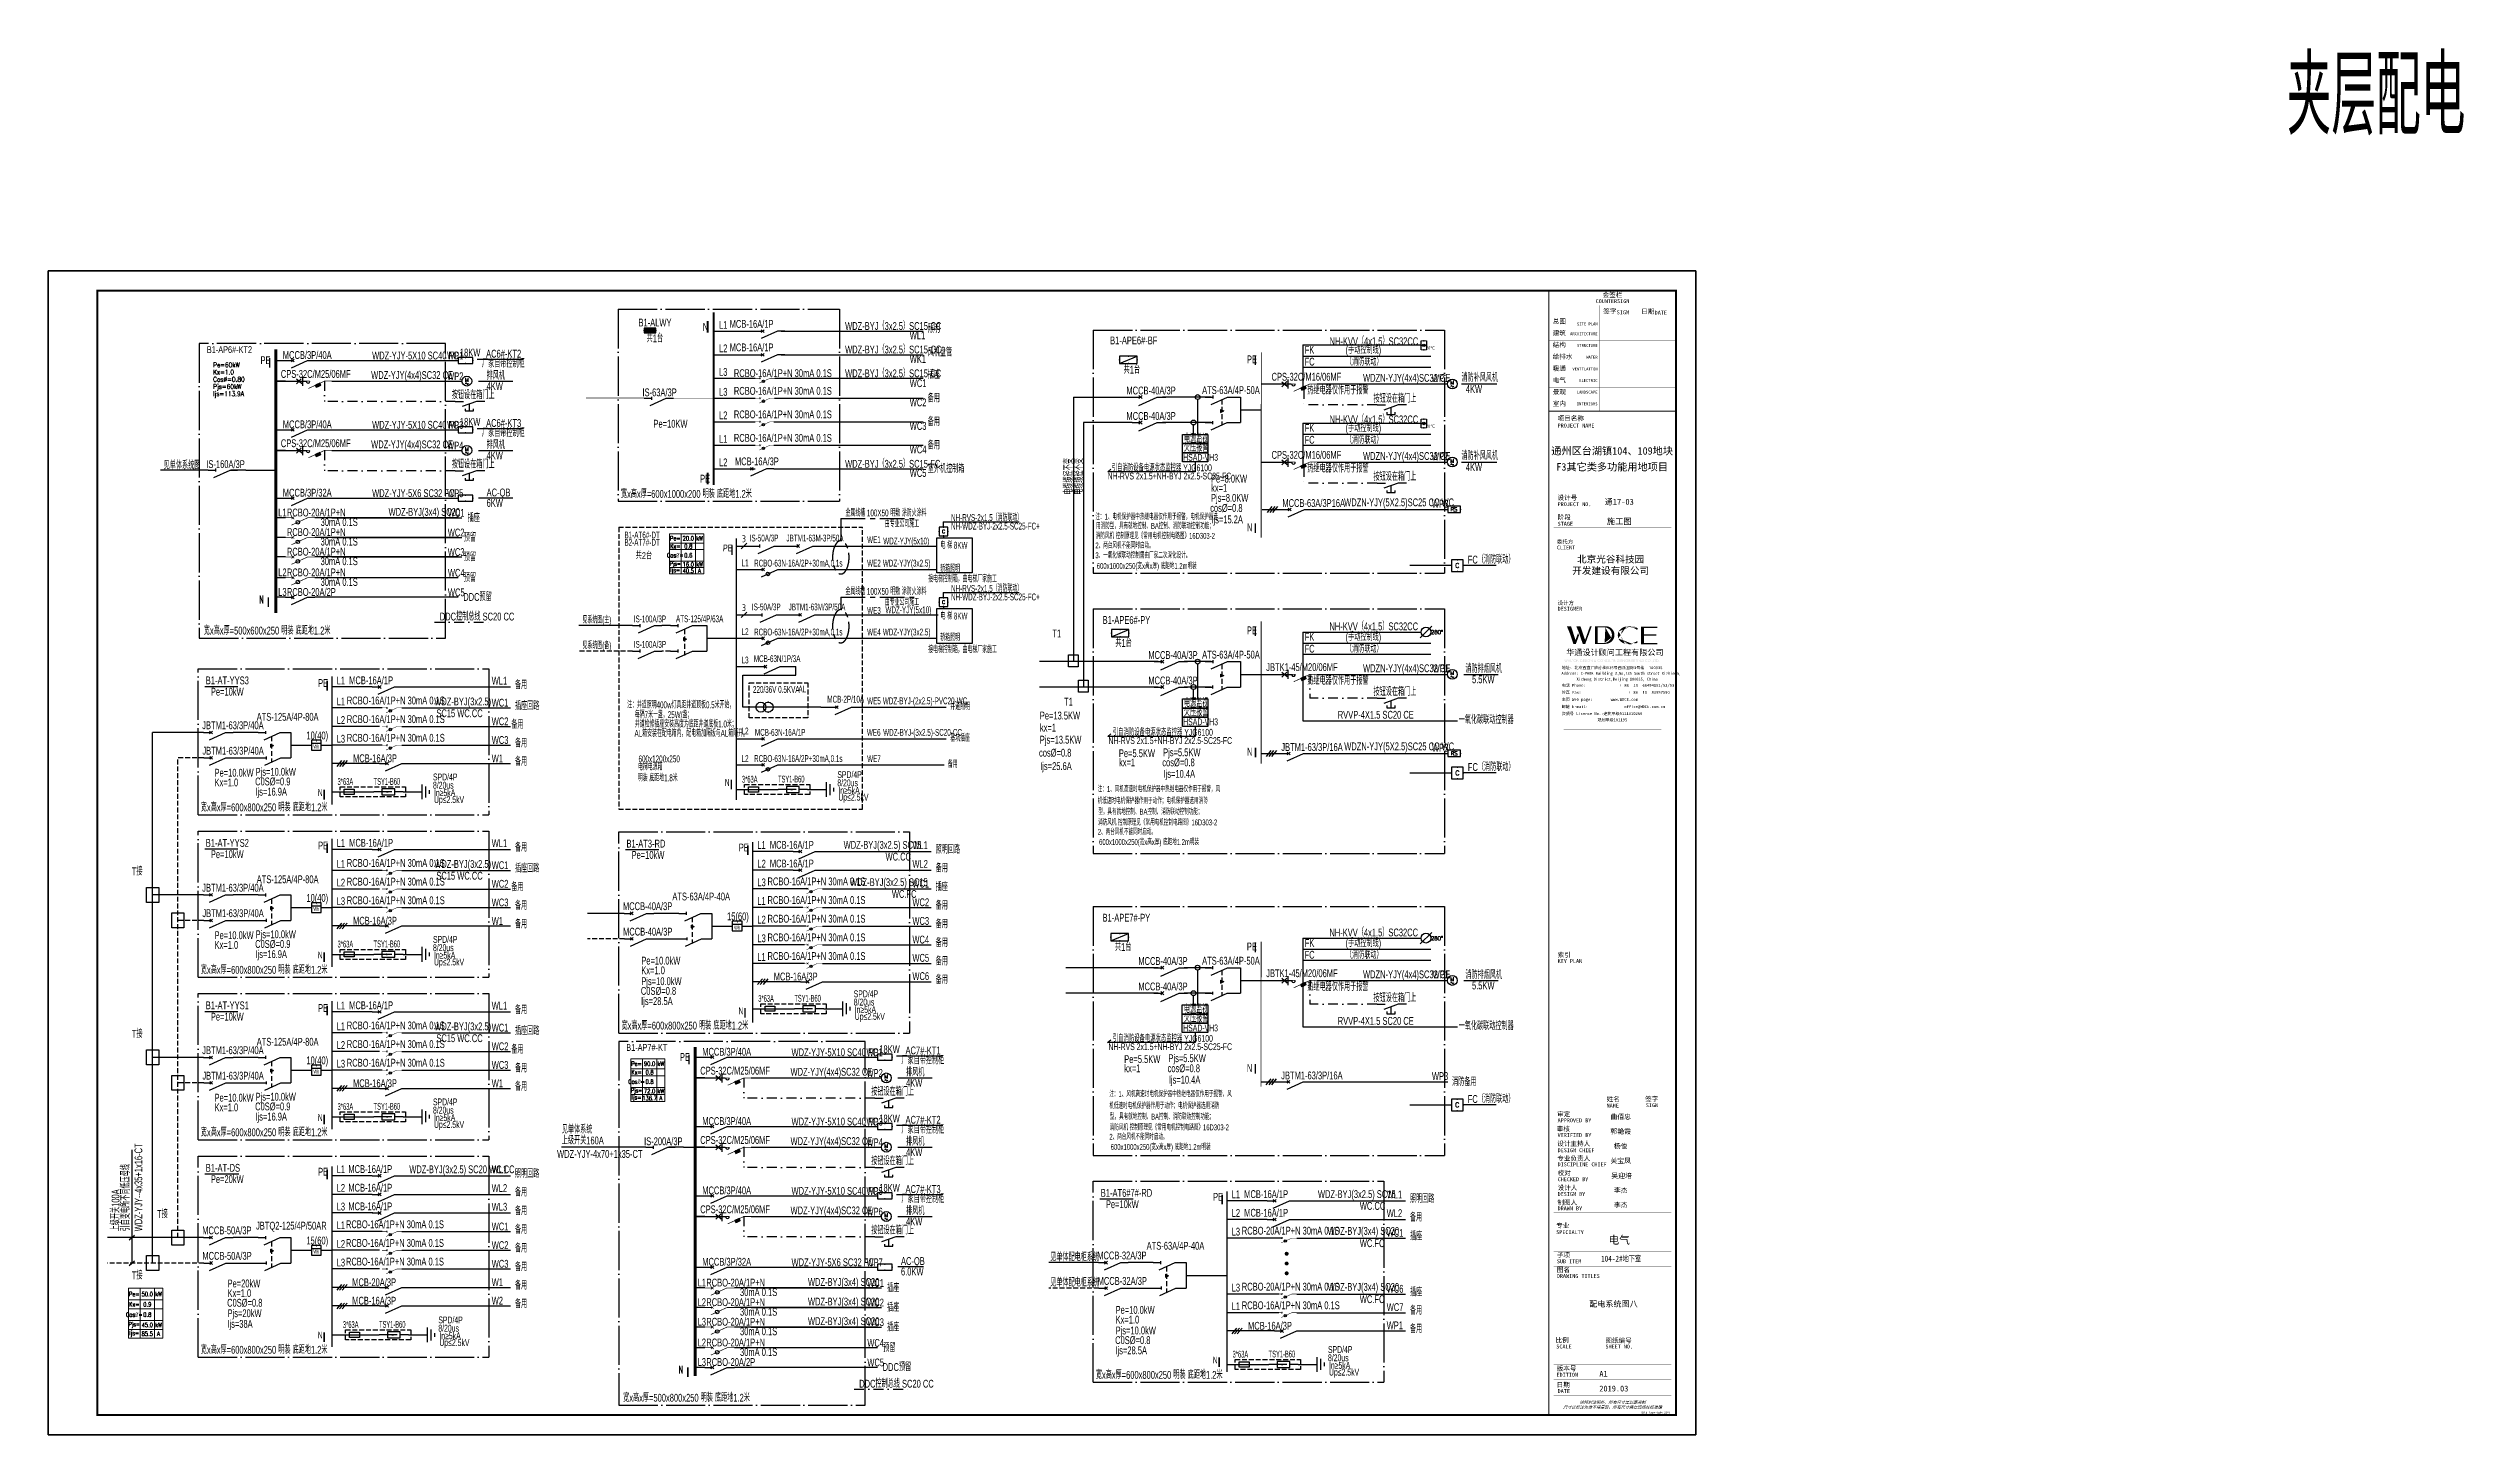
# Model space of a CAD drawing. Extents: x 776418 to 2076422, y -1170708 to 498544.
# Drawn here: x 908431 to 1031735, y -576755 to -505991 of the extents above; entities that cross this region are included whole.
import ezdxf
from ezdxf.enums import TextEntityAlignment as Align

# ---------------------------------------------------------------- set-up
doc = ezdxf.new("R2010")
doc.units = 0
doc.header["$LTSCALE"] = 1000
doc.header["$MEASUREMENT"] = 0
for name, pattern in [('CENTER', [2, 1.25, -0.25, 0.25, -0.25]), ('CONTINOUS', [0]), ('DASH', [0.35, 0.25, -0.1]), ('DASHDOT', [1, 0.5, -0.25, 0, -0.25]), ('DOTE', [2.42, 2, -0.2, 0.02, -0.2]), ('HIDDEN', [0.375, 0.25, -0.125])]:
    doc.linetypes.add(name, pattern=pattern)
doc.layers.get('0').update_dxf_attribs({"linetype": 'CONTINUOUS'})
doc.layers.get('Defpoints').update_dxf_attribs({"linetype": 'CONTINUOUS'})
for name, color, linetype in [('D-TEXT', 7, 'CONTINUOUS'), ('DIM-动力', 3, 'CONTINUOUS'), ('DOTLN', 2, 'DASH'), ('DQ', 255, 'CONTINOUS'), ('EL-1', 4, 'DASH'), ('EL-SYSTEM', 1, 'CONTINUOUS'), ('EL-TEXT', 3, 'CONTINUOUS'), ('ELEMENT', 3, 'CONTINUOUS'), ('EQUIP', 3, 'CONTINUOUS'), ('EQUIP-动力', 3, 'CONTINUOUS'), ('EQUIP-消防', 80, 'CONTINUOUS'), ('EQUIP-箱柜', 3, 'CONTINUOUS'), ('LAYER3', 7, 'DOTE'), ('PUB_TEXT', 255, 'CONTINUOUS'), ('SHEET_LINE', 6, 'CONTINUOUS'), ('SHEET_TEXT', 7, 'CONTINUOUS'), ('SIG_TEXT', 7, 'CONTINUOUS'), ('TEL_TEXT', 3, 'CONTINUOUS'), ('TEL_TITLE', 7, 'CONTINUOUS'), ('TERM', 2, 'CONTINUOUS'), ('WIRE', 4, 'CONTINUOUS'), ('WIRE-动力', 2, 'CONTINUOUS'), ('WIRE-照明', 1, 'CONTINUOUS'), ('WIRE-系统', 4, 'CONTINUOUS'), ('WIRE-通讯', 4, 'CONTINUOUS'), ('字', 7, 'CONTINUOUS')]:
    doc.layers.add(name, color=color, linetype=linetype)
doc.styles.add('_COMPLEX', font='ROS', dxfattribs={"width": 0.6, "bigfont": 'JD'})
doc.styles.add('_HZTXT', font='txt.shx', dxfattribs={"width": 0.8, "bigfont": 'HZTXT.shx'})
doc.styles.add('_JD', font='ros.shx', dxfattribs={"width": 0.8, "bigfont": 'JD.shx'})
doc.styles.add('_TCH_LABEL', font='COMPLEX', dxfattribs={"bigfont": 'GBCBIG'})
doc.styles.add('_TEL_DIM', font='SIMPLEX', dxfattribs={"width": 0.7, "height": 3.5, "bigfont": 'HZTXT'})
doc.styles.add('B', font='ros.shx', dxfattribs={"width": 0.8, "bigfont": 'jd.shx'})
doc.styles.add('DIM_FONT', font='SIMPLEX', dxfattribs={"width": 0.7, "bigfont": 'GBCBIG'})
doc.styles.get("Standard").update_dxf_attribs({"font": 'gbenor.shx', "bigfont": 'gbcbig.shx'})
doc.styles.add('华文细黑', font='STXIHEI.TTF')

msp = doc.modelspace()

# ---------------------------------------------------------------- texts
at = {"layer": 'D-TEXT'}
for s, height, style, width, p in [('夹层配电', 4000, '_JD', 0.6, (1022701, -510402)), ('B1-ALWY', 400, '_JD', 0.6, (938560, -520190)), ('N', 400, '_JD', 0.6, (941845, -520415)), ('L1', 400, '_JD', 0.6, (942671, -520308)), ('MCB-16A/1P', 400, '_JD', 0.6, (943213, -520257)), ('WDZ-BYJ（3x2.5）SC15-CC', 400, '_JD', 0.6, (949107, -520365)), ('照明', 400, '_JD', 0.6, (953325, -520514)), ('MCCB/3P/40A', 400, '_JD', 0.6, (920402, -521846, 0)), ('WDZ-YJY-5X10 SC40 FC', 400, '_JD', 0.6, (924961, -521870)), ('WP1', 400, '_JD', 0.6, (928789, -521873)), ('18KW', 400, '_JD', 0.6, (929443, -521717)), ('AC6#-KT2', 400, '_JD', 0.6, (930781, -521778, -124)), ('共1台', 400, '_JD', 0.6, (938976, -520991)), ('L2', 400, '_JD', 0.6, (942671, -521508)), ('MCB-16A/1P', 400, '_JD', 0.6, (943213, -521457)), ('WDZ-BYJ（3x2.5）SC15-CC', 400, '_JD', 0.6, (949107, -521565)), ('WL1', 400, '_JD', 0.6, (952408, -520846)), ('风机盘管', 400, '_JD', 0.6, (953325, -521714)), ('B1-APE6#-BF', 400, '_JD', 0.6, (962637, -521101)), ('FK               (手动控制线)', 400, '_JD', 0.6, (972568, -521578)), ('NH-KVV（4x1.5）SC32CC', 400, '_JD', 0.6, (973838, -521143)), ('PE', 400, '_JD', 0.6, (919265, -522112)), ('CPS-32C/M25/06MF', 400, '_JD', 0.6, (920302, -522811)), ('WDZ-YJY(4x4)SC32 CE', 400, '_JD', 0.6, (924912, -522868)), ('WP2', 400, '_JD', 0.6, (928789, -522929)), ('厂家自带控制柜', 400, '_JD', 0.6, (930571, -522283, -124)), ('排风机', 400, '_JD', 0.6, (930807, -522899)), ('L3', 400, '_JD', 0.6, (942671, -522708)), ('RCBO-16A/1P+N 30mA 0.1S', 400, '_JD', 0.6, (943429, -522772)), ('WDZ-BYJ（3x2.5）SC15-CC', 400, '_JD', 0.6, (949107, -522781)), ('WK1', 400, '_JD', 0.6, (952408, -522046)), ('插座', 400, '_JD', 0.6, (953325, -522853)), ('共1台', 400, '_JD', 0.6, (963327, -522595)), ('PE', 400, '_JD', 0.6, (969620, -522067)), ('CPS-32C/M16/06MF', 400, '_JD', 0.6, (970877, -522955)), ('FC               （消防联动）', 400, '_JD', 0.6, (972563, -522184)), ('WDZN-YJY(4x4)SC32 CE', 400, '_JD', 0.6, (975548, -523012)), ('WP1', 400, '_JD', 0.6, (979066, -523030)), ('消防补风风机', 400, '_JD', 0.6, (980571, -523006)), ('按钮设在箱门上', 400, '_JD', 0.6, (929030, -523887)), ('4KW', 400, '_JD', 0.6, (930806, -523433, -124)), ('IS-63A/3P', 400, '_JD', 0.6, (938763, -523752)), ('L3', 400, '_JD', 0.6, (942671, -523725)), ('RCBO-16A/1P+N 30mA 0.1S', 400, '_JD', 0.6, (943429, -523675)), ('WC1', 400, '_JD', 0.6, (952408, -523283)), ('WC2', 400, '_JD', 0.6, (952408, -524264)), ('备用', 400, '_JD', 0.6, (953325, -524053)), ('MCCB-40A/3P', 400, '_JD', 0.6, (963468, -523657)), ('ATS-63A/4P-50A', 400, '_JD', 0.6, (967333, -523638, -2980)), ('热继电器仅作用于报警', 400, '_JD', 0.6, (972706, -523650)), ('按钮设在箱门上', 400, '_JD', 0.6, (976084, -524070, 0)), ('4KW', 400, '_JD', 0.6, (980794, -523577, -124)), ('MCCB/3P/40A', 400, '_JD', 0.6, (920402, -525384, 0)), ('WDZ-YJY-5X10 SC40 FC', 400, '_JD', 0.6, (924961, -525408)), ('WP3', 400, '_JD', 0.6, (928789, -525411)), ('18KW', 400, '_JD', 0.6, (929443, -525255)), ('AC6#-KT3', 400, '_JD', 0.6, (930781, -525316, -124)), ('Pe=10KW', 400, '_JD', 0.6, (939324, -525354)), ('L2', 400, '_JD', 0.6, (942671, -524925)), ('RCBO-16A/1P+N 30mA 0.1S', 400, '_JD', 0.6, (943429, -524875)), ('WC3', 400, '_JD', 0.6, (952408, -525467)), ('备用', 400, '_JD', 0.6, (953325, -525256)), ('MCCB-40A/3P', 400, '_JD', 0.6, (963468, -524956)), ('FK               (手动控制线)', 400, '_JD', 0.6, (972567, -525566)), ('NH-KVV（4x1.5）SC32CC', 400, '_JD', 0.6, (973838, -525131)), ('CPS-32C/M25/06MF', 400, '_JD', 0.6, (920302, -526349)), ('WDZ-YJY(4x4)SC32 CE', 400, '_JD', 0.6, (924912, -526406)), ('WP4', 400, '_JD', 0.6, (928789, -526466)), ('厂家自带控制柜', 400, '_JD', 0.6, (930571, -525821, -124)), ('排风机', 400, '_JD', 0.6, (930807, -526437)), ('L1', 400, '_JD', 0.6, (942671, -526125)), ('RCBO-16A/1P+N 30mA 0.1S', 400, '_JD', 0.6, (943429, -526075)), ('WC4', 400, '_JD', 0.6, (952408, -526667)), ('备用', 400, '_JD', 0.6, (953325, -526456)), ('欠压报警', 400, '_JD', 0.6, (966405, -526575, 37)), ('电源监视', 400, '_JD', 0.6, (966405, -526108, 37)), ('FC               （消防联动）', 400, '_JD', 0.6, (972562, -526172)), ('见单体系统图', 400, '_JD', 0.6, (914324, -527478)), ('IS-160A/3P', 400, '_JD', 0.6, (916498, -527416)), ('按钮设在箱门上', 400, '_JD', 0.6, (929030, -527425)), ('4KW', 400, '_JD', 0.6, (930806, -526971, -124)), ('L2', 400, '_JD', 0.6, (942671, -527325)), ('MCB-16A/3P', 400, '_JD', 0.6, (943484, -527275)), ('WDZ-BYJ（3x2.5）SC15-FC', 400, '_JD', 0.6, (949107, -527399)), ('WC5', 400, '_JD', 0.6, (952408, -527866)), ('室外机控制箱', 400, '_JD', 0.6, (953325, -527656)), ('NH-RVS 2x1.5+NH-BYJ 2x2.5-SC25-FC ', 350, '_JD', 0.6, (962510, -527997)), ('引自消防设备电源状态监控器 YJG6100 ', 350, '_JD', 0.6, (962720, -527576)), ('HSAD-VH3', 350, '_JD', 0.6, (966369, -527043, 37)), ('CPS-32C/M16/06MF', 400, '_JD', 0.6, (970876, -526943)), ('热继电器仅作用于报警', 400, '_JD', 0.6, (972706, -527637)), ('WDZN-YJY(4x4)SC32 CE', 400, '_JD', 0.6, (975547, -527000)), ('按钮设在箱门上', 400, '_JD', 0.6, (976083, -528057, 0)), ('WP2', 400, '_JD', 0.6, (979065, -527017)), ('消防补风风机', 400, '_JD', 0.6, (980570, -526994)), ('4KW', 400, '_JD', 0.6, (980794, -527564, -124)), ('MCCB/3P/32A', 400, '_JD', 0.6, (920402, -528873, 0)), ('WDZ-YJY-5X6 SC32 FC', 400, '_JD', 0.6, (924961, -528897)), ('WP5', 400, '_JD', 0.6, (928789, -528900)), ('AC-QB', 400, '_JD', 0.6, (930807, -528862)), ('宽x高x厚=600x1000x200 明装 底距地1.2米', 400, '_JD', 0.6, (937666, -528935)), ('PE', 400, '_JD', 0.6, (941706, -528156)), ('Pe=8.0KW', 400, '_JD', 0.6, (967785, -528157)), ('Pjs=8.0KW', 400, '_JD', 0.6, (967785, -529138)), ('kx=1', 400, '_JD', 0.6, (967791, -528625)), ('WDZN-YJY(5X2.5)SC25 CC WC ', 400, '_JD', 0.6, (974583, -529366, 0)), ('L1', 400, '_JD', 0.6, (920168, -529884, 0)), ('RCBO-20A/1P+N', 400, '_JD', 0.6, (920612, -529884, 0)), ('30mA 0.1S', 400, '_JD', 0.6, (922332, -530371, 0)), ('WC1', 400, '_JD', 0.6, (928825, -529905)), ('插座', 400, '_JD', 0.6, (929837, -530163, -124)), ('6KW', 400, '_JD', 0.6, (930806, -529395, -124)), ('注：1、电机保护器中热继电器仅作用于报警，电机保护器选', 300, '_JD', 0.6, (961883, -530050, 0)), ('用消防型，具有就地控制、BA控制、消防联动控制功能；', 300, '_JD', 0.6, (961914, -530519, 0)), ('cos%%C=0.8', 400, '_JD', 0.6, (967743, -529653)), ('Ijs=15.2A', 400, '_JD', 0.6, (967805, -530237)), ('MCCB-63A/3P16A', 400, '_JD', 0.6, (971428, -529402, 0)), ('WP3', 400, '_JD', 0.6, (979065, -529435, 0)), ('RCBO-20A/1P+N', 400, '_JD', 0.6, (920612, -530884, 0)), ('30mA 0.1S', 400, '_JD', 0.6, (922332, -531371, 0)), ('WC2', 400, '_JD', 0.6, (928825, -530905)), ('预留', 400, '_JD', 0.6, (929642, -531163, -124)), ('2、两台风机不能同时启动。', 300, '_JD', 0.6, (961883, -531518, 0)), ('消防风机 控制原理见《常用电机控制电路图》16D303-2', 300, '_JD', 0.6, (961902, -531026, 0)), ('N', 400, '_JD', 0.6, (969620, -530641)), ('L2', 400, '_JD', 0.6, (920168, -532941, 0)), ('RCBO-20A/1P+N', 400, '_JD', 0.6, (920612, -531884, 0)), ('RCBO-20A/1P+N', 400, '_JD', 0.6, (920612, -532941, 0)), ('30mA 0.1S', 400, '_JD', 0.6, (922332, -532371, 0)), ('WC3', 400, '_JD', 0.6, (928825, -531905)), ('WC4', 400, '_JD', 0.6, (928831, -532962)), ('预留', 400, '_JD', 0.6, (929642, -532163, -124)), ('3、一氧化碳联动控制需由厂家二次深化设计。', 300, '_JD', 0.6, (961883, -532019, 0)), ('600x1000x250(宽x高x厚) 底距地1.2m明装', 300, '_JD', 0.6, (961955, -532562)), ('FC（消防联动）', 400, '_JD', 0.6, (980894, -532289, 1146)), ('L3', 400, '_JD', 0.6, (920168, -533941, 0)), ('RCBO-20A/2P', 400, '_JD', 0.6, (920612, -533941, 0)), ('30mA 0.1S', 400, '_JD', 0.6, (922332, -533429, 0)), ('WC5', 400, '_JD', 0.6, (928832, -533962)), ('DDC预留', 400, '_JD', 0.6, (929614, -534195)), ('预留', 400, '_JD', 0.6, (929642, -533220, -124)), ('N', 400, '_HZTXT', 0.45, (919207, -534327)), ('DDC控制总线 SC20 CC', 400, '_JD', 0.6, (928416, -535195)), ('B1-APE6#-PY', 400, '_JD', 0.6, (962253, -535370)), ('宽x高x厚=500x600x250 明装 底距地1.2米', 400, '_JD', 0.6, (916369, -535912)), ('T1', 400, '_JD', 0.6, (959688, -536062)), ('共1台', 400, '_JD', 0.6, (962904, -536548)), ('PE', 400, '_JD', 0.6, (969619, -535899)), ('FK               (手动控制线)', 400, '_JD', 0.6, (972568, -536229)), ('NH-KVV（4x1.5）SC32CC', 400, '_JD', 0.6, (973830, -535696)), ('MCCB-40A/3P', 400, '_JD', 0.6, (964586, -537158)), ('ATS-63A/4P-50A', 400, '_JD', 0.6, (967333, -537138, -2980)), ('JBTK1-45/M20/06MF', 400, '_JD', 0.6, (970606, -537777)), ('FC               （消防联动）', 400, '_JD', 0.6, (972563, -536835)), ('WDZN-YJY(4x4)SC32 CE', 400, '_JD', 0.6, (975548, -537834)), ('WP1', 400, '_JD', 0.6, (979102, -537836)), ('消防排烟风机', 400, '_JD', 0.6, (980773, -537865)), ('B1-AT-YYS3', 400, '_JD', 0.6, (916473, -538455)), ('Pe=10kW', 400, '_JD', 0.6, (916731, -539032)), ('PE', 400, '_JD', 0.6, (922204, -538589)), ('L1', 400, '_JD', 0.6, (923153, -538461)), ('MCB-16A/1P', 400, '_JD', 0.6, (923790, -538451)), ('WL1', 400, '_JD', 0.6, (931067, -538471)), ('备用', 400, '_JD', 0.6, (932252, -538693)), ('MCCB-40A/3P', 400, '_JD', 0.6, (964586, -538457)), ('热继电器仅作用于报警', 400, '_JD', 0.6, (972706, -538472)), ('按钮设在箱门上', 400, '_JD', 0.6, (976084, -539037, 0)), ('5.5KW', 400, '_JD', 0.6, (981110, -538399, -124)), ('ATS-125A/4P-80A', 400, '_JD', 0.6, (919070, -540314)), ('L1', 400, '_JD', 0.6, (923153, -539528)), ('RCBO-16A/1P+N 30mA 0.1S', 400, '_JD', 0.6, (923670, -539480)), ('RCBO-16A/1P+N 30mA 0.1S', 400, '_JD', 0.6, (923670, -540432)), ('WDZ-BYJ(3x2.5)', 400, '_JD', 0.6, (928134, -539529)), (' SC15 WC.CC', 400, '_JD', 0.6, (928134, -540131)), ('WC1', 400, '_JD', 0.6, (931067, -539592)), ('插座回路', 400, '_JD', 0.6, (932252, -539760)), ('Pe=13.5KW', 400, '_JD', 0.6, (959047, -540249)), ('T1', 400, '_JD', 0.6, (960285, -539544)), ('欠压报警', 400, '_JD', 0.6, (966405, -540076, 37)), ('电源监视', 400, '_JD', 0.6, (966405, -539608, 37)), ('RVVP-4X1.5 SC20 CE', 400, '_JD', 0.6, (974257, -540209, 0)), ('一氧化碳联动控制器', 400, '_JD', 0.6, (980431, -540467, 0)), ('JBTM1-63/3P/40A', 400, '_JD', 0.6, (916289, -540745, 0)), ('L2', 400, '_JD', 0.6, (923153, -540480)), ('L3', 400, '_JD', 0.6, (923153, -541433)), ('RCBO-16A/1P+N 30mA 0.1S', 400, '_JD', 0.6, (923670, -541384)), ('WC2', 400, '_JD', 0.6, (931067, -540544)), ('WC3', 400, '_JD', 0.6, (931067, -541497)), ('备用', 400, '_JD', 0.6, (932066, -540713)), ('备用', 400, '_JD', 0.6, (932252, -541665)), ('Pjs=13.5KW', 400, '_JD', 0.6, (959047, -541481)), ('kx=1', 400, '_JD', 0.6, (959054, -540868)), ('NH-RVS 2x1.5+NH-BYJ 2x2.5-SC25-FC ', 350, '_JD', 0.6, (962552, -541500)), ('引自消防设备电源状态监控器 YJG6100 ', 350, '_JD', 0.6, (962774, -541077)), ('HSAD-VH3', 350, '_JD', 0.6, (966368, -540544, 37)), ('JBTM1-63/3P/40A', 400, '_JD', 0.6, (916296, -542044, 0)), ('MCB-16A/3P', 400, '_JD', 0.6, (923988, -542429)), ('W1', 400, '_JD', 0.6, (931067, -542439)), ('备用', 400, '_JD', 0.6, (932252, -542608)), ('cos%%C=0.8', 400, '_JD', 0.6, (959006, -542145)), ('Ijs=25.6A', 400, '_JD', 0.6, (959067, -542830)), ('Pe=5.5KW', 400, '_JD', 0.6, (963083, -542172)), ('kx=1', 400, '_JD', 0.6, (963090, -542641)), ('cos%%C=0.8', 400, '_JD', 0.6, (965301, -542639)), ('Pjs=5.5KW', 400, '_JD', 0.6, (965342, -542125)), ('N', 400, '_JD', 0.6, (969624, -542093, 0)), ('JBTM1-63/3P/16A', 400, '_JD', 0.6, (971375, -541857)), ('WDZN-YJY(5X2.5)SC25 CC WC ', 400, '_JD', 0.6, (974587, -541821)), ('WP3', 400, '_JD', 0.6, (979069, -541890)), ('FC（消防联动）', 400, '_JD', 0.6, (980899, -542875, 1146)), ('注：1、风机高速时电机保护器中热继电器仅作用于报警，风', 300, '_JD', 0.6, (962002, -543952, 0)), ('Ijs=10.4A', 400, '_JD', 0.6, (965362, -543224)), ('宽x高x厚=600x800x250 明装 底距地1.2米', 400, '_JD', 0.6, (916218, -544935)), ('机低速时电机保护器作用于动作；电机保护器选用消防', 300, '_JD', 0.6, (962002, -544550, 0)), ('型，具有就地控制、BA控制、消防联动控制功能；', 300, '_JD', 0.6, (962033, -545106, 0)), ('2、两台风机不能同时启动。', 300, '_JD', 0.6, (962003, -546135, 0)), ('消防风机 控制原理见《常用电机控制电路图》16D303-2', 300, '_JD', 0.6, (962021, -545654, 0)), ('B1-AT-YYS2', 400, '_JD', 0.6, (916473, -546748)), ('Pe=10kW', 400, '_JD', 0.6, (916731, -547325)), ('PE', 400, '_JD', 0.6, (922204, -546882)), ('L1', 400, '_JD', 0.6, (923153, -546754)), ('L1', 400, '_JD', 0.6, (923153, -547821)), ('RCBO-16A/1P+N 30mA 0.1S', 400, '_JD', 0.6, (923670, -547772)), ('MCB-16A/1P', 400, '_JD', 0.6, (923790, -546744)), ('WDZ-BYJ(3x2.5)', 400, '_JD', 0.6, (928134, -547822)), ('WL1', 400, '_JD', 0.6, (931067, -546764)), ('备用', 400, '_JD', 0.6, (932252, -546986)), ('L1', 400, '_JD', 0.6, (944630, -546858)), ('L2', 400, '_JD', 0.6, (944630, -547810)), ('WL1', 400, '_JD', 0.6, (952543, -546868)), ('WL2', 400, '_JD', 0.6, (952543, -547820)), ('照明回路', 400, '_JD', 0.6, (953729, -547090)), ('600x1000x250(宽x高x厚) 底距地1.2m明装', 300, '_JD', 0.6, (962074, -546653)), ('T接', 400, '_JD', 0.6, (912693, -548202)), ('JBTM1-63/3P/40A', 400, '_JD', 0.6, (916289, -549038, 0)), ('ATS-125A/4P-80A', 400, '_JD', 0.6, (919070, -548606)), ('L2', 400, '_JD', 0.6, (923153, -548773)), ('RCBO-16A/1P+N 30mA 0.1S', 400, '_JD', 0.6, (923670, -548725)), (' SC15 WC.CC', 400, '_JD', 0.6, (928134, -548424)), ('WC1', 400, '_JD', 0.6, (931067, -547885)), ('WC2', 400, '_JD', 0.6, (931067, -548837)), ('备用', 400, '_JD', 0.6, (932066, -549006)), ('插座回路', 400, '_JD', 0.6, (932252, -548053)), ('L3', 400, '_JD', 0.6, (944630, -548762)), ('RCBO-16A/1P+N 30mA 0.1S', 400, '_JD', 0.6, (945147, -548714)), ('WC1', 400, '_JD', 0.6, (952543, -548826)), ('备用', 400, '_JD', 0.6, (953729, -548042)), ('插座', 400, '_JD', 0.6, (953729, -548995)), ('JBTM1-63/3P/40A', 400, '_JD', 0.6, (916296, -550337, 0)), ('L3', 400, '_JD', 0.6, (923153, -549725)), ('RCBO-16A/1P+N 30mA 0.1S', 400, '_JD', 0.6, (923670, -549677)), ('WC3', 400, '_JD', 0.6, (931067, -549789)), ('备用', 400, '_JD', 0.6, (932252, -549958)), ('L1', 400, '_JD', 0.6, (944630, -549715)), ('RCBO-16A/1P+N 30mA 0.1S', 400, '_JD', 0.6, (945147, -549666)), ('WC2', 400, '_JD', 0.6, (952543, -549779)), ('备用', 400, '_JD', 0.6, (953729, -549947)), ('MCB-16A/3P', 400, '_JD', 0.6, (923988, -550722)), ('W1', 400, '_JD', 0.6, (931067, -550732)), ('备用', 400, '_JD', 0.6, (932252, -550900)), ('备用', 400, '_JD', 0.6, (932252, -550900)), ('L2', 400, '_JD', 0.6, (944630, -550667)), ('RCBO-16A/1P+N 30mA 0.1S', 400, '_JD', 0.6, (945147, -550618)), ('RCBO-16A/1P+N 30mA 0.1S', 400, '_JD', 0.6, (945147, -551571)), ('WC3', 400, '_JD', 0.6, (952543, -550731)), ('备用', 400, '_JD', 0.6, (953729, -550899)), ('B1-APE7#-PY', 400, '_JD', 0.6, (962251, -550568)), ('NH-KVV（4x1.5）SC32CC', 400, '_JD', 0.6, (973829, -551321)), ('L3', 400, '_JD', 0.6, (944630, -551619)), ('L1', 400, '_JD', 0.6, (944630, -552572)), ('RCBO-16A/1P+N 30mA 0.1S', 400, '_JD', 0.6, (945147, -552523)), ('WC4', 400, '_JD', 0.6, (952543, -551683)), ('WC5', 400, '_JD', 0.6, (952543, -552616)), ('备用', 400, '_JD', 0.6, (953729, -551852)), ('备用', 400, '_JD', 0.6, (953729, -552794)), ('共1台', 400, '_JD', 0.6, (962882, -552063)), ('MCCB-40A/3P', 400, '_JD', 0.6, (964075, -552777)), ('ATS-63A/4P-50A', 400, '_JD', 0.6, (967332, -552763, -2980)), ('PE', 400, '_JD', 0.6, (969617, -552039)), ('FC               （消防联动）', 400, '_JD', 0.6, (972562, -552460)), ('FK               (手动控制线)', 400, '_JD', 0.6, (972567, -551854)), ('宽x高x厚=600x800x250 明装 底距地1.2米', 400, '_JD', 0.6, (916218, -553228)), ('MCB-16A/3P', 400, '_JD', 0.6, (945464, -553568)), ('WC6', 400, '_JD', 0.6, (952543, -553549)), ('备用', 400, '_JD', 0.6, (953729, -553737)), ('JBTK1-45/M20/06MF', 400, '_JD', 0.6, (970604, -553402)), ('WDZN-YJY(4x4)SC32 CE', 400, '_JD', 0.6, (975546, -553459)), ('WP1', 400, '_JD', 0.6, (979100, -553461)), ('消防排烟风机', 400, '_JD', 0.6, (980772, -553490)), ('5.5KW', 400, '_JD', 0.6, (981109, -554024, -124)), ('B1-AT-YYS1', 400, '_JD', 0.6, (916473, -555041)), ('PE', 400, '_JD', 0.6, (922204, -555175)), ('L1', 400, '_JD', 0.6, (923153, -555047)), ('MCB-16A/1P', 400, '_JD', 0.6, (923790, -555037)), ('WL1', 400, '_JD', 0.6, (931067, -555057)), ('备用', 400, '_JD', 0.6, (932252, -555279)), ('MCCB-40A/3P', 400, '_JD', 0.6, (964075, -554076)), ('电源监视', 400, '_JD', 0.6, (966403, -555233, 37)), ('热继电器仅作用于报警', 400, '_JD', 0.6, (972705, -554097)), ('按钮设在箱门上', 400, '_JD', 0.6, (976082, -554662, 0)), ('T接', 400, '_JD', 0.6, (912693, -556495)), ('Pe=10kW', 400, '_JD', 0.6, (916731, -555618)), ('L1', 400, '_JD', 0.6, (923153, -556114)), ('RCBO-16A/1P+N 30mA 0.1S', 400, '_JD', 0.6, (923670, -556065)), ('WDZ-BYJ(3x2.5)', 400, '_JD', 0.6, (928134, -556114)), ('WC1', 400, '_JD', 0.6, (931067, -556178)), ('插座回路', 400, '_JD', 0.6, (932252, -556346)), ('宽x高x厚=600x800x250 明装 底距地1.2米', 400, '_JD', 0.6, (937695, -556074)), ('HSAD-VH3', 350, '_JD', 0.6, (966367, -556169, 37)), ('欠压报警', 400, '_JD', 0.6, (966403, -555701, 37)), ('RVVP-4X1.5 SC20 CE', 400, '_JD', 0.6, (974256, -555834, 0)), ('一氧化碳联动控制器', 400, '_JD', 0.6, (980430, -556092, 0)), ('JBTM1-63/3P/40A', 400, '_JD', 0.6, (916289, -557331, 0)), ('ATS-125A/4P-80A', 400, '_JD', 0.6, (919070, -556899)), ('L2', 400, '_JD', 0.6, (923153, -557066)), ('RCBO-16A/1P+N 30mA 0.1S', 400, '_JD', 0.6, (923670, -557018)), (' SC15 WC.CC', 400, '_JD', 0.6, (928134, -556717)), ('WC2', 400, '_JD', 0.6, (931067, -557130)), ('备用', 400, '_JD', 0.6, (932066, -557298)), ('PE', 400, '_JD', 0.6, (940675, -557676)), ('MCCB/3P/40A', 400, '_JD', 0.6, (941813, -557410, 0)), ('WDZ-YJY-5X10 SC40 FC', 400, '_JD', 0.6, (946371, -557434)), ('WP1', 400, '_JD', 0.6, (950199, -557437)), ('18KW', 400, '_JD', 0.6, (950853, -557281)), ('AC7#-KT1', 400, '_JD', 0.6, (952192, -557342, -124)), ('NH-RVS 2x1.5+NH-BYJ 2x2.5-SC25-FC ', 350, '_JD', 0.6, (962550, -557125)), ('引自消防设备电源状态监控器 YJG6100 ', 350, '_JD', 0.6, (962772, -556702)), ('Pjs=5.5KW', 400, '_JD', 0.6, (965613, -557739)), ('JBTM1-63/3P/40A', 400, '_JD', 0.6, (916296, -558630, 0)), ('L3', 400, '_JD', 0.6, (923153, -558018)), ('RCBO-16A/1P+N 30mA 0.1S', 400, '_JD', 0.6, (923670, -557970)), ('WC3', 400, '_JD', 0.6, (931067, -558082)), ('备用', 400, '_JD', 0.6, (932252, -558251)), ('CPS-32C/M25/06MF', 400, '_JD', 0.6, (941712, -558375)), ('WDZ-YJY(4x4)SC32 CE', 400, '_JD', 0.6, (946322, -558432)), ('WP2', 400, '_JD', 0.6, (950199, -558493)), ('厂家自带控制柜', 400, '_JD', 0.6, (951981, -557847, -124)), ('排风机', 400, '_JD', 0.6, (952218, -558463)), ('Pe=5.5KW', 400, '_JD', 0.6, (963354, -557786)), ('kx=1', 400, '_JD', 0.6, (963360, -558255)), ('cos%%C=0.8', 400, '_JD', 0.6, (965571, -558253)), ('Ijs=10.4A', 400, '_JD', 0.6, (965633, -558837)), ('N', 400, '_JD', 0.6, (969618, -558239, 0)), ('JBTM1-63/3P/16A', 400, '_JD', 0.6, (971369, -558618)), ('WP3', 400, '_JD', 0.6, (979063, -558651)), ('消防备用', 400, '_JD', 0.6, (980091, -558952, 1146)), ('MCB-16A/3P', 400, '_JD', 0.6, (923988, -559015)), ('W1', 400, '_JD', 0.6, (931067, -559025)), ('备用', 400, '_JD', 0.6, (932252, -559193)), ('按钮设在箱门上', 400, '_JD', 0.6, (950441, -559451)), ('4KW', 400, '_JD', 0.6, (952217, -558997, -124)), ('机低速时电机保护器作用于动作；电机保护器选用消防', 300, '_JD', 0.6, (962595, -560115, 0)), ('注：1、风机高速时电机保护器中热继电器仅作用于报警，风', 300, '_JD', 0.6, (962595, -559517, 0)), ('FC（消防联动）', 400, '_JD', 0.6, (980893, -559820, 1146)), ('见单体系统', 400, '_JD', 0.6, (934645, -561379)), ('MCCB/3P/40A', 400, '_JD', 0.6, (941813, -560948, 0)), ('WDZ-YJY-5X10 SC40 FC', 400, '_JD', 0.6, (946371, -560972)), ('WP3', 400, '_JD', 0.6, (950199, -560975)), ('18KW', 400, '_JD', 0.6, (950853, -560819)), ('厂家自带控制柜', 400, '_JD', 0.6, (951981, -561385, -124)), ('AC7#-KT2', 400, '_JD', 0.6, (952192, -560880, -124)), ('消防风机 控制原理见《常用电机控制电路图》16D303-2', 300, '_JD', 0.6, (962614, -561219, 0)), ('型，具有就地控制、BA控制、消防联动控制功能；', 300, '_JD', 0.6, (962626, -560671, 0)), ('宽x高x厚=600x800x250 明装 底距地1.2米', 400, '_JD', 0.6, (916218, -561521)), ('WDZ-YJY-4x70+1x35-CT', 400, '_JD', 0.6, (934404, -562624)), ('上级开关160A', 400, '_JD', 0.6, (934645, -561938)), ('IS-200A/3P', 400, '_JD', 0.6, (938847, -561980)), ('CPS-32C/M25/06MF', 400, '_JD', 0.6, (941712, -561913)), ('WDZ-YJY(4x4)SC32 CE', 400, '_JD', 0.6, (946322, -561970)), ('WP4', 400, '_JD', 0.6, (950199, -562030)), ('4KW', 400, '_JD', 0.6, (952217, -562534, -124)), ('排风机', 400, '_JD', 0.6, (952218, -562001)), ('2、两台风机不能同时启动。', 300, '_JD', 0.6, (962596, -561700, 0)), ('600x1000x250(宽x高x厚) 底距地1.2m明装', 300, '_JD', 0.6, (962667, -562218)), ('B1-AT-DS', 400, '_JD', 0.6, (916473, -563334)), ('Pe=20kW', 400, '_JD', 0.6, (916731, -563911)), ('PE', 400, '_JD', 0.6, (922204, -563534)), ('L1', 400, '_JD', 0.6, (923153, -563406)), ('MCB-16A/1P', 400, '_JD', 0.6, (923747, -563397)), ('WDZ-BYJ(3x2.5) SC20 WC.CC', 400, '_JD', 0.6, (926859, -563410)), ('WL1', 400, '_JD', 0.6, (931067, -563416)), ('照明回路', 400, '_JD', 0.6, (932252, -563639)), ('按钮设在箱门上', 400, '_JD', 0.6, (950441, -562988)), ('L2', 400, '_JD', 0.6, (923153, -564359)), ('MCB-16A/1P', 400, '_JD', 0.6, (923747, -564349)), ('WL2', 400, '_JD', 0.6, (931067, -564369)), ('备用', 400, '_JD', 0.6, (932252, -564591)), ('MCCB/3P/40A', 400, '_JD', 0.6, (941813, -564486, 0)), ('WDZ-YJY-5X10 SC40 FC', 400, '_JD', 0.6, (946371, -564510)), ('WP5', 400, '_JD', 0.6, (950199, -564513)), ('18KW', 400, '_JD', 0.6, (950853, -564357)), ('厂家自带控制柜', 400, '_JD', 0.6, (951981, -564923, -124)), ('AC7#-KT3', 400, '_JD', 0.6, (952192, -564418, -124)), ('L1', 400, '_JD', 0.6, (968842, -564686)), ('WL1', 400, '_JD', 0.6, (976756, -564696)), ('照明回路', 400, '_JD', 0.6, (977942, -564918)), ('T接', 400, '_JD', 0.6, (913983, -565692)), ('JBTQ2-125/4P/50AR', 400, '_JD', 0.6, (919036, -566287)), ('L3', 400, '_JD', 0.6, (923153, -565311)), ('L1', 400, '_JD', 0.6, (923153, -566263)), ('RCBO-16A/1P+N 30mA 0.1S', 400, '_JD', 0.6, (923627, -566215)), ('MCB-16A/1P', 400, '_JD', 0.6, (923747, -565301)), ('WL3', 400, '_JD', 0.6, (931067, -565321)), ('WC1', 400, '_JD', 0.6, (931067, -566327)), ('备用', 400, '_JD', 0.6, (932252, -565543)), ('CPS-32C/M25/06MF', 400, '_JD', 0.6, (941712, -565451)), ('WDZ-YJY(4x4)SC32 CE', 400, '_JD', 0.6, (946322, -565508)), ('WP6', 400, '_JD', 0.6, (950199, -565568)), ('4KW', 400, '_JD', 0.6, (952217, -566072, -124)), ('排风机', 400, '_JD', 0.6, (952218, -565539)), ('L2', 400, '_JD', 0.6, (968842, -565638)), ('WL2', 400, '_JD', 0.6, (976756, -565648)), ('备用', 400, '_JD', 0.6, (977942, -565870)), ('MCCB-50A/3P', 400, '_JD', 0.6, (916289, -566528, 0)), ('L2', 400, '_JD', 0.6, (923153, -567215)), ('RCBO-16A/1P+N 30mA 0.1S', 400, '_JD', 0.6, (923627, -567167)), ('WC2', 400, '_JD', 0.6, (931067, -567279)), ('备用', 400, '_JD', 0.6, (932252, -566495)), ('备用', 400, '_JD', 0.6, (932252, -567448)), ('按钮设在箱门上', 400, '_JD', 0.6, (950441, -566526)), ('L3', 400, '_JD', 0.6, (968842, -566590)), ('RCBO-20A/1P+N 30mA 0.1S', 400, '_JD', 0.6, (969359, -566542)), ('WC1', 400, '_JD', 0.6, (976756, -566654)), ('插座', 400, '_JD', 0.6, (977942, -566822)), ('T接', 400, '_JD', 0.6, (912693, -568821)), ('MCCB-50A/3P', 400, '_JD', 0.6, (916296, -567827, 0)), ('L3', 400, '_JD', 0.6, (923153, -568168)), ('RCBO-16A/1P+N 30mA 0.1S', 400, '_JD', 0.6, (923627, -568119)), ('WC3', 400, '_JD', 0.6, (931067, -568232)), ('备用', 400, '_JD', 0.6, (932252, -568400)), ('MCCB/3P/32A', 400, '_JD', 0.6, (941813, -568130, 0)), ('WDZ-YJY-5X6 SC32 FC', 400, '_JD', 0.6, (946371, -568154)), ('WP7', 400, '_JD', 0.6, (950199, -568154)), ('AC-QB', 400, '_JD', 0.6, (951960, -568094)), ('6.0KW', 400, '_JD', 0.6, (951960, -568628, -124)), ('Pe=20kW', 400, '_JD', 0.6, (917582, -569235, 147236)), ('Kx=1.0', 400, '_JD', 0.6, (917582, -569731)), ('MCB-20A/3P', 400, '_JD', 0.6, (923944, -569174)), ('W1', 400, '_JD', 0.6, (931067, -569174)), ('备用', 400, '_JD', 0.6, (932252, -569343)), ('L1', 400, '_JD', 0.6, (941579, -569191, 0)), ('RCBO-20A/1P+N', 400, '_JD', 0.6, (942022, -569191, 0)), ('30mA 0.1S', 400, '_JD', 0.6, (943742, -569679, 0)), ('WC1', 400, '_JD', 0.6, (950236, -569212)), ('插座', 400, '_JD', 0.6, (951248, -569470, -124)), ('L3', 400, '_JD', 0.6, (968842, -569447)), ('RCBO-20A/1P+N 30mA 0.1S', 400, '_JD', 0.6, (969359, -569398)), ('WC6', 400, '_JD', 0.6, (976756, -569511)), ('插座', 400, '_JD', 0.6, (977942, -569679)), ('C0S%%C=0.8', 400, '_JD', 0.6, (917559, -570221, 147236)), ('Ijs=38A', 400, '_JD', 0.6, (917573, -571299, 147236)), ('Pjs=20kW', 400, '_JD', 0.6, (917582, -570756, 147236)), ('MCB-16A/3P', 400, '_JD', 0.6, (923944, -570116)), ('W2', 400, '_JD', 0.6, (931067, -570117)), ('备用', 400, '_JD', 0.6, (932252, -570285)), ('L2', 400, '_JD', 0.6, (941579, -570191)), ('L3', 400, '_JD', 0.6, (941579, -571191)), ('RCBO-20A/1P+N', 400, '_JD', 0.6, (942022, -570191, 0)), ('RCBO-20A/1P+N', 400, '_JD', 0.6, (942022, -571191, 0)), ('30mA 0.1S', 400, '_JD', 0.6, (943742, -570679, 0)), ('WC2', 400, '_JD', 0.6, (950236, -570212)), ('WC3', 400, '_JD', 0.6, (950236, -571212)), ('插座', 400, '_JD', 0.6, (951248, -570470, -124)), ('L1', 400, '_JD', 0.6, (968842, -570399)), ('RCBO-16A/1P+N 30mA 0.1S', 400, '_JD', 0.6, (969359, -570351)), ('WC7', 400, '_JD', 0.6, (976756, -570444)), ('备用', 400, '_JD', 0.6, (977942, -570622)), ('L2', 400, '_JD', 0.6, (941579, -572248, 0)), ('RCBO-20A/1P+N', 400, '_JD', 0.6, (942022, -572248, 0)), ('30mA 0.1S', 400, '_JD', 0.6, (943742, -571679, 0)), ('WC4', 400, '_JD', 0.6, (950241, -572269)), ('预留', 400, '_JD', 0.6, (951053, -572527, -124)), ('插座', 400, '_JD', 0.6, (951248, -571470, -124)), ('MCB-16A/3P', 400, '_JD', 0.6, (969677, -571396)), ('WP1', 400, '_JD', 0.6, (976756, -571377)), ('备用', 400, '_JD', 0.6, (977942, -571565)), ('宽x高x厚=600x800x250 明装 底距地1.2米', 400, '_JD', 0.6, (916218, -572622)), ('N', 400, '_HZTXT', 0.45, (940617, -573634)), ('L3', 400, '_JD', 0.6, (941579, -573248, 0)), ('RCBO-20A/2P', 400, '_JD', 0.6, (942022, -573248, 0)), ('30mA 0.1S', 400, '_JD', 0.6, (943742, -572736, 0)), ('WC5', 400, '_JD', 0.6, (950242, -573269)), ('DDC预留', 400, '_JD', 0.6, (951024, -573502)), ('DDC控制总线 SC20 CC', 400, '_JD', 0.6, (949827, -574353)), ('宽x高x厚=600x800x250 明装 底距地1.2米', 400, '_JD', 0.6, (961908, -573902)), ('宽x高x厚=500x800x250 明装 底距地1.2米', 400, '_JD', 0.6, (937780, -575070))]:
    msp.add_text(s, height=height, dxfattribs=dict(at, style=style, width=width)).set_placement(p)
at = {"layer": 'D-TEXT', "style": '_JD', "width": 0.6}
for s, p in [('电缆缆径不变', (960721, -528777)), ('电缆缆径不变', (961239, -528777)), ('WDZ-YJY--4x35+1x16-CT', (913232, -566374)), ('上级开关100A', (912064, -566374)), ('引自变电所不同低压母线', (912579, -566374))]:
    msp.add_text(s, height=400, rotation=90, dxfattribs=at).set_placement(p)
at = {"layer": 'EL-TEXT', "style": '华文细黑'}
msp.add_text('配电系统图八', height=294, dxfattribs=at).set_placement((987098, -570227))
at = {"layer": 'PUB_TEXT', "style": '_JD', "width": 0.6}
for s, p in [('10(40)', (921607, -541264)), ('10(40)', (921607, -549557)), ('15(60)', (943083, -550498)), ('10(40)', (921607, -557849)), ('15(60)', (921607, -567046))]:
    msp.add_text(s, height=400, dxfattribs=at).set_placement(p)
at = {"layer": 'SHEET_TEXT', "style": '华文细黑'}
msp.add_text('吴迎培', height=250, dxfattribs=at).set_placement((988223, -563408), align=Align.TOP_LEFT)
for tag, p in [('曲佰忠', (988700, -560400)), ('郭艳霞', (988700, -561150)), ('杨俊', (988700, -561900)), ('关宝凤', (988700, -562650)), ('李杰', (988700, -564150)), ('李杰', (988700, -564900))]:
    msp.add_attdef(tag, text='', height=250, dxfattribs=at).set_placement(p, align=Align.TOP_CENTER)
at = {"layer": 'SIG_TEXT', "style": '_TEL_DIM', "width": 0.8}
for s, p in [('Cos%%C=0.80', (916844, -523009)), ('Pe=60kW', (916844, -522274)), ('Kx=1.0', (916844, -522641)), ('Pjs=60kW', (916844, -523376)), ('Ijs=113.9A', (916844, -523744))]:
    msp.add_text(s, height=245, dxfattribs=at).set_placement(p)
at = {"layer": 'TEL_TEXT', "ltscale": 2, "style": '_COMPLEX'}
for s, width, p in [('B1-AP6#-KT2', 0.7, (916525, -521545)), ('金属线槽 100X50 明敷 涂防火涂料', 0.55, (949127, -529881)), ('由专业公司施工', 0.55, (951134, -530435)), ('NH-RVS-2x1.5（消防联动）', 0.55, (954514, -530118)), ('NH-WDZ-BYJ-2x2.5-SC25-FC+', 0.55, (954514, -530555)), ('IS-50A/3P', 0.55, (944237, -531163)), ('JBTM1-63M-3P/50A', 0.55, (946113, -531163)), ('WE1', 0.55, (950232, -531248)), ('WDZ-YJY(5x10)', 0.55, (951055, -531313)), ('电 梯 8KW', 0.55, (953978, -531532)), ('L1', 0.55, (943822, -532430)), ('RCBO-63N-16A/2P+30mA,0.1s', 0.55, (944460, -532444)), ('WDZ-YJY(3x2.5)', 0.55, (951034, -532444)), ('轿箱照明', 0.55, (953965, -532728)), ('金属线槽 100X50 明敷 涂防火涂料', 0.55, (949127, -533885)), ('接电梯控制箱，由电梯厂家施工', 0.55, (953352, -533244)), ('NH-RVS-2x1.5（消防联动）', 0.55, (954514, -533732)), ('NH-WDZ-BYJ-2x2.5-SC25-FC+', 0.55, (954514, -534169)), ('见系统图(主)', 0.55, (935707, -535341)), ('IS-50A/3P', 0.55, (944349, -534679)), ('JBTM1-63M/3P/50A', 0.55, (946225, -534679)), ('WE3', 0.55, (950232, -534855)), ('由专业公司施工', 0.55, (951134, -534439)), ('WDZ-YJY(5x10)', 0.55, (951167, -534828)), ('电 梯 8KW', 0.55, (953978, -535145)), ('见系统图(备)', 0.55, (935707, -536642)), ('L2', 0.55, (943822, -535945)), ('RCBO-63N-16A/2P+30mA,0.1s', 0.55, (944460, -535959)), ('WDZ-YJY(3x2.5)', 0.55, (951034, -535959)), ('轿箱照明', 0.55, (953965, -536243)), ('L3', 0.55, (943822, -537389)), ('MCB-63N/1P/3A', 0.55, (944448, -537320)), ('接电梯控制箱，由电梯厂家施工', 0.55, (953352, -536857)), ('220/36V 0.5KVA', 0.55, (944402, -538890, 0)), ('AL', 0.55, (946725, -538866, 0)), ('注：井道照明400w灯具距井道顶板0.5米开始，', 0.55, (937980, -539676)), ('每隔7米一盏，25W/盏；', 0.55, (938373, -540179)), ('MCB-2P/10A', 0.55, (948199, -539389)), ('WDZ-BYJ-(2x2.5)-PVC20-WC', 0.55, (951034, -539473)), ('井道照明', 0.55, (954478, -539757)), ('AL箱安装在配电箱内，配电箱加隔板与AL箱隔开。', 0.55, (938356, -541129)), ('井道检修插座安装高度为底距井道底板1.0米；', 0.55, (938374, -540654)), ('L2', 0.55, (943822, -541011)), ('MCB-63N-16A/1P', 0.55, (944504, -541083, 0)), ('WDZ-BYJ-(3x2.5)-SC20-CC', 0.55, (951051, -541083, 0)), ('基坑插座', 0.55, (954478, -541368, 0)), ('L2', 0.55, (943822, -542417, 0)), ('RCBO-63N-16A/2P+30mA,0.1s', 0.55, (944460, -542419)), ('备用', 0.55, (954350, -542703)), ('3*63A', 0.5, (923198, -543594)), ('TSY1-B60', 0.5, (925042, -543585)), ('8/20us', 0.6, (928069, -543779)), ('SPD/4P', 0.6, (928069, -543358)), ('3*63A', 0.5, (943840, -543474)), ('TSY1-B60', 0.5, (945684, -543465)), ('8/20us', 0.6, (948711, -543659)), ('SPD/4P', 0.6, (948711, -543238)), ('In≥5kA', 0.6, (948763, -544043)), ('Up≤2.5kV', 0.6, (928121, -544509)), ('In≥5kA', 0.6, (928121, -544163)), ('Up≤2.5kV', 0.6, (948763, -544389)), ('3*63A', 0.5, (923198, -551887)), ('TSY1-B60', 0.5, (925042, -551878)), ('8/20us', 0.6, (928069, -552072)), ('SPD/4P', 0.6, (928069, -551651)), ('In≥5kA', 0.6, (928121, -552456)), ('Up≤2.5kV', 0.6, (928121, -552802)), ('3*63A', 0.5, (944674, -554664)), ('TSY1-B60', 0.5, (946519, -554655)), ('SPD/4P', 0.6, (949546, -554428)), ('8/20us', 0.6, (949546, -554849)), ('Up≤2.5kV', 0.6, (949598, -555579)), ('In≥5kA', 0.6, (949598, -555233)), ('B1-AP7#-KT', 0.7, (937935, -557165)), ('SPD/4P', 0.6, (928069, -559944)), ('3*63A', 0.5, (923198, -560180)), ('TSY1-B60', 0.5, (925042, -560171)), ('8/20us', 0.6, (928069, -560365)), ('Up≤2.5kV', 0.6, (928121, -561095)), ('In≥5kA', 0.6, (928121, -560749)), ('SPD/4P', 0.6, (928342, -571074)), ('3*63A', 0.5, (923471, -571310)), ('TSY1-B60', 0.5, (925315, -571301)), ('8/20us', 0.6, (928342, -571496)), ('Up≤2.5kV', 0.6, (928394, -572225)), ('In≥5kA', 0.6, (928394, -571880)), ('3*63A', 0.5, (968887, -572821)), ('TSY1-B60', 0.5, (970731, -572812)), ('8/20us', 0.6, (973758, -573006)), ('SPD/4P', 0.6, (973758, -572585)), ('In≥5kA', 0.6, (973810, -573391)), ('Up≤2.5kV', 0.6, (973810, -573736))]:
    msp.add_text(s, height=350, dxfattribs=dict(at, width=width)).set_placement(p)
at = {"layer": 'TEL_TEXT', "color": 7, "style": '_JD', "width": 0.6}
for s, p in [('WDZ-BYJ(3x4) SC20', (925801, -529853)), ('B1-AT3-RD', (937950, -546785)), ('Pe=10kW', (938208, -547363)), ('PE', (943681, -546986)), ('MCB-16A/1P', (945267, -546848)), ('MCB-16A/1P', (945267, -547801)), ('WDZ-BYJ(3x2.5) SC15', (949033, -546849)), (' WC.CC', (951065, -547449)), ('WDZ-BYJ(3x2.5) SC15', (949358, -548753)), ('MCCB-40A/3P', (937766, -549980, 0)), ('ATS-63A/4P-40A', (940288, -549484)), (' WC.FC', (951389, -549354)), ('MCCB-40A/3P', (937773, -551279, 0)), ('B1-AT6#7#-RD', (962162, -564613)), ('PE', (967893, -564814)), ('MCB-16A/1P', (969480, -564676)), ('WDZ-BYJ(3x2.5) SC15', (973245, -564676)), ('Pe=10kW', (962421, -565190)), ('MCB-16A/1P', (969480, -565628)), (' WC.CC', (975277, -565277)), ('ATS-63A/4P-40A', (964501, -567312)), ('WDZ-BYJ(3x4) SC20', (973741, -566555)), (' WC.FC', (975277, -567181)), ('见单体配电柜系统', (959576, -567895)), ('MCCB-32A/3P', (961979, -567807, 0)), ('WDZ-BYJ(3x4) SC20', (947211, -569161)), ('见单体配电柜系统', (959576, -569194)), ('MCCB-32A/3P', (961998, -569107, 0)), ('WDZ-BYJ(3x4) SC20', (973741, -569412)), (' WC.FC', (975277, -570038)), ('WDZ-BYJ(3x4) SC20', (947211, -570161)), ('WDZ-BYJ(3x4) SC20', (947211, -571161))]:
    msp.add_text(s, height=400, dxfattribs=at).set_placement(p)
at = {"layer": 'TEL_TEXT', "linetype": 'Continuous'}
for s, style, width, p in [('B1-AT6#-DT', 'B', 0.55, (937842, -531009)), ('B2-AT7#-DT', 'B', 0.55, (937842, -531384)), ('IS-100A/3P', 'B', 0.55, (938322, -535291)), ('ATS-125/4P/63A', 'B', 0.55, (940476, -535285)), ('IS-100A/3P', 'B', 0.55, (938322, -536590)), ('电梯电源箱', 'B', 0.55, (938533, -542841)), ('600x1200x250', 'B', 0.55, (938560, -542434)), ('明装 底距地1.8米', 'B', 0.55, (938524, -543402)), ('N', 'B', 0.55, (942974, -543637)), ('N', '_JD', 0.6, (922184, -544153)), ('N', '_JD', 0.6, (922184, -552446)), ('N', '_JD', 0.6, (943660, -555292)), ('N', '_JD', 0.6, (922184, -560739)), ('N', '_JD', 0.6, (922184, -571841)), ('N', '_JD', 0.6, (967873, -573120))]:
    msp.add_text(s, height=350, dxfattribs=dict(at, style=style, width=width)).set_placement(p)
at = {"layer": 'TEL_TEXT', "linetype": 'Continuous', "style": 'B', "oblique": 0.7, "width": 0.7}
for s, p in [('PE', (942867, -531669)), ('共2台', (938411, -532064))]:
    msp.add_text(s, height=350, dxfattribs=at).set_placement(p)
at = {"layer": 'TEL_TEXT'}
for s, height, style, width, p in [('WE2', 350, '_COMPLEX', 0.55, (950232, -532444)), ('WE4', 350, '_COMPLEX', 0.55, (950232, -535959)), ('WE5', 350, '_COMPLEX', 0.55, (950232, -539473)), ('WE6', 350, '_COMPLEX', 0.55, (950221, -541083, 0)), ('WE7', 350, '_COMPLEX', 0.55, (950232, -542423)), ('Pe=10.0kW', 400, '_JD', 0.6, (916918, -543168, 147236)), ('Kx=1.0', 400, '_JD', 0.6, (916918, -543663)), ('C0S%%C=0.9', 400, '_JD', 0.6, (918989, -543614, 147236)), ('Ijs=16.9A', 400, '_JD', 0.6, (919003, -544134, 147236)), ('Pjs=10.0kW', 400, '_JD', 0.6, (919013, -543120, 147236)), ('Pe=10.0kW', 400, '_JD', 0.6, (916918, -551461, 147236)), ('Pjs=10.0kW', 400, '_JD', 0.6, (919013, -551413, 147236)), ('Kx=1.0', 400, '_JD', 0.6, (916918, -551956)), ('C0S%%C=0.9', 400, '_JD', 0.6, (918989, -551907, 147236)), ('Ijs=16.9A', 400, '_JD', 0.6, (919003, -552427, 147236)), ('Pe=10.0kW', 400, '_JD', 0.6, (938703, -552758, 147236)), ('Kx=1.0', 400, '_JD', 0.6, (938703, -553254)), ('Pjs=10.0kW', 400, '_JD', 0.6, (938703, -553808, 147236)), ('C0S%%C=0.8', 400, '_JD', 0.6, (938680, -554303, 147236)), ('Ijs=28.5A', 400, '_JD', 0.6, (938694, -554822, 147236)), ('Pe=10.0kW', 400, '_JD', 0.6, (916918, -559754, 147236)), ('C0S%%C=0.9', 400, '_JD', 0.6, (918989, -560200, 147236)), ('Pjs=10.0kW', 400, '_JD', 0.6, (919013, -559705, 147236)), ('Kx=1.0', 400, '_JD', 0.6, (916918, -560249)), ('Ijs=16.9A', 400, '_JD', 0.6, (919003, -560720, 147236)), ('Pe=10.0kW', 400, '_JD', 0.6, (962916, -570586, 147236)), ('Kx=1.0', 400, '_JD', 0.6, (962916, -571082)), ('C0S%%C=0.8', 400, '_JD', 0.6, (962892, -572130, 147236)), ('Pjs=10.0kW', 400, '_JD', 0.6, (962916, -571636, 147236)), ('Ijs=28.5A', 400, '_JD', 0.6, (962907, -572650, 147236))]:
    msp.add_text(s, height=height, dxfattribs=dict(at, style=style, width=width)).set_placement(p)
at = {"layer": '字', "style": '华文细黑', "width": 0.75}
msp.add_text('104-2#地下室', height=300, dxfattribs=at).set_placement((987698, -567919))

# ---------------------------------------------------------------- blocks, each defined once
blk = doc.blocks.new('M_M7')
for p, q in [((-0.25, -0.2), (0, -0.75)), ((-0.047, -0.297), (0.047, -0.203)), ((-0.047, -0.203), (0.047, -0.297))]:
    blk.add_line(p, q)
for points in [[(0, 0), (0, -0.25)], [(0, -0.75), (0, -1)]]:
    blk.add_lwpolyline(points)
at = {"width": 0.8, "flags": 9}
blk.add_attdef('S', (0.25, -0.5), '', height=0.2, dxfattribs=at)
blk = doc.blocks.new('$element$00000525')
at = {"const_width": 0.0233}
for points in [[(0, 0), (0, -0.25)], [(-0.25, -0.2), (0, -0.75), (0, -1)], [(-0.047, -0.203), (0.047, -0.297)], [(0.047, -0.203), (-0.047, -0.297)]]:
    blk.add_lwpolyline(points, dxfattribs=at)
blk.add_circle((-0.151, -0.417), 0.0615)
at = {"flags": 9}
blk.add_attdef('S', (0, 0), '', height=0.00000667, dxfattribs=at)
blk = doc.blocks.new('M_M8')
for p, q in [((-0.25, -0.2), (0, -0.75)), ((0.05, -0.25), (-0.05, -0.25))]:
    blk.add_line(p, q)
for points in [[(0, 0), (0, -0.25)], [(0, -0.75), (0, -1)]]:
    blk.add_lwpolyline(points)
at = {"style": 'DIM_FONT', "width": 0.8, "flags": 9}
blk.add_attdef('S', (0.25, -0.5), '', height=0.2, dxfattribs=at)
blk = doc.blocks.new('_LINKPT1')
blk.add_line((0, 0), (0, 0))
blk = doc.blocks.new('M_Z15DKY')
for p, q in [((0.5, 0.5), (-0.5, 0.5)), ((-0.5, 0.5), (-0.5, -0.5)), ((-0.5, 0.2), (0.5, 0.2)), ((0.5, -0.5), (0.5, 0.5)), ((-0.5, -0.5), (0.5, -0.5))]:
    blk.add_line(p, q)
for p in [(-0.5, 0), (0, 0.5), (0.5, 0), (0, -0.5)]:
    blk.add_blockref('_LINKPT1', p)
at = {"style": '_COMPLEX', "width": 0.6}
blk.add_text('Wh', height=0.4, dxfattribs=at).set_placement((0, -0.35), align=Align.CENTER)
at = {"width": 0.8, "flags": 9}
blk.add_attdef('A', (0, 0), '', height=0.00002, dxfattribs=at)
blk = doc.blocks.new('*X1')
at = {"color": 0}
for p, q in [((-250, 33), (-83, 200)), ((-250, 68), (-118, 200)), ((-250, 104), (-154, 200)), ((-250, 139), (-189, 200)), ((-250, 174), (-224, 200)), ((-247, 0), (-47, 200)), ((-212, 0), (-12, 200)), ((-177, 0), (23, 200)), ((-141, 0), (59, 200)), ((-106, 0), (94, 200)), ((-71, 0), (129, 200)), ((-35, 0), (165, 200)), ((0, 0), (200, 200)), ((35, 0), (235, 200)), ((71, 0), (250, 179)), ((106, 0), (250, 144)), ((141, 0), (250, 109)), ((177, 0), (250, 73)), ((212, 0), (250, 38)), ((247, 0), (250, 3))]:
    blk.add_line(p, q, dxfattribs=at)
blk = doc.blocks.new('$equip$00001421')
for p, q in [((0.75, 0.6), (-0.75, 0.6)), ((-0.75, 0.6), (-0.75, 0)), ((-0.75, 0), (0.75, 0)), ((0.75, 0), (0.75, 0.6))]:
    blk.add_line(p, q)
at = {"const_width": 0.6}
blk.add_lwpolyline([(-0.75, 0.3), (0.75, 0.3)], dxfattribs=at)
for p in [(-0.75, 0.3), (0, 0.6), (0, 0), (0.75, 0.3)]:
    blk.add_point(p)
at = {"xscale": 0.00300000000061118, "yscale": 0.00300000000061118, "zscale": 0.00300000000061118}
blk.add_blockref('*X1', (0, 0), dxfattribs=at)
at = {"style": '_TCH_LABEL', "flags": 9}
blk.add_attdef('A', (0, 0), '', height=0.00002, dxfattribs=at)
blk = doc.blocks.new('$element$00000576')
for points in [[(0, 0), (0, -0.25)], [(0, -1), (0, -0.75), (-0.25, -0.2)], [(-0.047, -0.297), (0.047, -0.203)], [(-0.047, -0.203), (0.047, -0.297)]]:
    blk.add_lwpolyline(points)
at = {"flags": 9}
blk.add_attdef('S', (0, 0), '', height=0.00000667, dxfattribs=at)
blk = doc.blocks.new('$equip_U$00000105(JDQINJING)')
for p, q in [((0.5, 1), (-0.5, 1)), ((-0.5, 1), (-0.5, 0)), ((-0.5, 0), (0.5, 0)), ((0.5, 0), (0.5, 1))]:
    blk.add_line(p, q)
for p in [(-0.5, 0.5), (0, 1), (0, 0), (0.5, 0.5)]:
    blk.add_point(p)
at = {"color": 7, "style": '_TEL_DIM'}
blk.add_attdef('$TEXT$', text='', height=0.4, dxfattribs=at).set_placement((0, 0.51), align=Align.MIDDLE_CENTER)
at = {"color": 7, "style": '_TEL_DIM', "flags": 1}
blk.add_attdef('A', text='', height=0.00002, dxfattribs=at).set_placement((0, 0), align=Align.MIDDLE_CENTER)
blk = doc.blocks.new('$equip$00001416')
for p, q in [((0.75, 0.6), (-0.75, 0.6)), ((-0.75, 0), (0.75, 0.6)), ((-0.75, 0.6), (-0.75, 0)), ((-0.75, 0), (0.75, 0)), ((0.75, 0), (0.75, 0.6))]:
    blk.add_line(p, q)
for p in [(-0.75, 0.3), (0, 0.6), (0, 0), (0.75, 0.3)]:
    blk.add_point(p)
at = {"style": '_TCH_LABEL', "flags": 9}
blk.add_attdef('A', (0, 0), '', height=0.00002, dxfattribs=at)
blk = doc.blocks.new('$element$00000577')
at = {"const_width": 0.0233}
for points in [[(0, 0), (0, -0.25)], [(-0.25, -0.2), (0, -0.75), (0, -1)]]:
    blk.add_lwpolyline(points, dxfattribs=at)
blk.add_arc((-0.008, -0.192), 0.0589, 81.8699, 278.1301)
at = {"flags": 9}
blk.add_attdef('S', (0, 0), '', height=0.00000667, dxfattribs=at)
blk = doc.blocks.new('$element$00000544')
for points in [[(-0.25, -0.333), (-0.324, -0.333), (-0.324, -0.617), (-0.25, -0.617)], [(-0.324, -0.478), (-0.087, -0.478)], [(0, -1), (0, -0.721), (-0.176, -0.235)], [(0, 0), (0, -0.283)]]:
    blk.add_lwpolyline(points)
at = {"flags": 9}
blk.add_attdef('S', (0, 0), '', height=0.00000667, dxfattribs=at)
blk = doc.blocks.new('$equip$00001811')
blk.add_circle((0, 0), 0.5)
for centre, radius, start, end in [((-0.07, -0.27), 0.0768, 17.2272, 184.2164), ((0.07, -0.23), 0.0769, 197.2591, 5.1179)]:
    blk.add_arc(centre, radius, start, end)
at = {"color": 7, "style": '_TEL_DIM'}
blk.add_attdef('$TEXT$', text='', height=0.4, dxfattribs=at).set_placement((0, 0.14), align=Align.MIDDLE_CENTER)
at = {"color": 7, "style": '_TEL_DIM', "flags": 1}
blk.add_attdef('A', text='', height=0.00002, dxfattribs=at).set_placement((0, 0), align=Align.MIDDLE_CENTER)
blk = doc.blocks.new('$equip$00002460')
for p, q in [((0.65, 0.65), (-0.65, 0.65)), ((-0.65, 0.65), (-0.65, 0)), ((-0.65, 0), (0.65, 0)), ((0.65, 0), (0.65, 0.65))]:
    blk.add_line(p, q)
at = {"const_width": 0.04}
blk.add_lwpolyline([(-0.65, 0.65), (-0.65, 0), (0.65, 0), (0.65, 0.65), (-0.65, 0.65), (-0.65, 0)], dxfattribs=at)
for p in [(-0.65, 0.33), (0, 0.65), (0.65, 0.33), (0, 0)]:
    blk.add_point(p)
at = {"color": 7, "style": '_TEL_DIM'}
blk.add_attdef('$TEXT$', text='', height=0.4, dxfattribs=at).set_placement((-0.01, 0.34), align=Align.MIDDLE_CENTER)
at = {"color": 7, "style": '_TEL_DIM', "flags": 1}
blk.add_attdef('A', text='', height=0.00002, dxfattribs=at).set_placement((0, 0), align=Align.MIDDLE_CENTER)
blk = doc.blocks.new('$equip$00001817')
blk.add_line((-0.59, -0.59), (0.59, 0.59))
blk.add_circle((0, 0), 0.5)
at = {"color": 7, "style": '_TEL_DIM', "flags": 1}
blk.add_attdef('A', text='', height=0.00002, dxfattribs=at).set_placement((0, 0), align=Align.MIDDLE_CENTER)
at = {"color": 7, "style": '_TEL_DIM'}
blk.add_attdef('$TEXT$', text='', height=0.4, dxfattribs=at).set_placement((1.36, -0.02), align=Align.MIDDLE_CENTER)
blk = doc.blocks.new('$equip$00001413')
for p, q in [((0.75, 0.6), (-0.75, 0.6)), ((-0.75, 0.6), (-0.75, 0)), ((-0.75, 0), (0.75, 0)), ((0.75, 0), (0.75, 0.6))]:
    blk.add_line(p, q)
for p in [(-0.75, 0.3), (0, 0.6), (0, 0), (0.75, 0.3)]:
    blk.add_point(p)
at = {"style": '_TCH_LABEL', "flags": 9}
blk.add_attdef('A', (0, 0), '', height=0.00002, dxfattribs=at)
blk = doc.blocks.new('A$C00115E70')
at = {"layer": 'WIRE-通讯', "ltscale": 0.001}
blk.add_lwpolyline([(-84100, 59400), (0, 59400), (0, 0), (-84100, 0)], close=True, dxfattribs=at)
blk = doc.blocks.new('WDCE Copyright200X')
at = {"const_width": 0.016}
blk.add_lwpolyline([(-10.6, 1.3, 1), (-11.4, 1.3, 1)], format="xyb", close=True, dxfattribs=at)
at = {"style": '华文细黑'}
for s, p in [('WDCE ', (-11.5, 0.5)), ('     Copyright ', (-3.5, 0.5))]:
    blk.add_text(s, height=1, dxfattribs=at).set_placement(p, align=Align.BOTTOM_RIGHT)
blk.add_text('c', height=0.6, dxfattribs=at).set_placement((-11, 1.3), align=Align.MIDDLE_CENTER)
blk.add_attdef('200X', text='', height=1, dxfattribs=at).set_placement((-0.5, 0.5), align=Align.BOTTOM_RIGHT)
blk = doc.blocks.new('A$C69861949')
at = {"ltscale": 0.001}
h = blk.add_hatch(color=1, dxfattribs=at)
edge = h.paths.add_edge_path()
edge.add_line((6.2, 4.5), (5.7, 5.7))
edge.add_line((5.7, 5.7), (4.4, 2.2))
edge.add_line((4.4, 2.2), (2.1, 9.2))
edge.add_line((2.1, 9.2), (0, 9.2))
edge.add_arc((-16.4, 0.2), 18.7, 17.5872, 28.7762, ccw=False)
edge.add_line((1.4, 5.8), (3.3, 0.2))
edge.add_line((3.3, 0.2), (4.6, 0.2))
edge.add_line((4.6, 0.2), (6.2, 4.5))
h = blk.add_hatch(color=256, dxfattribs=at)
edge = h.paths.add_edge_path()
edge.add_line((12.7, 9.2), (11.8, 9.2))
edge.add_line((11.8, 9.2), (9.3, 2.2))
edge.add_line((9.3, 2.2), (6.9, 9.2))
edge.add_line((6.9, 9.2), (4.8, 9.2))
edge.add_arc((-11.6, 0.2), 18.7, 17.5872, 28.7762, ccw=False)
edge.add_line((6.2, 5.8), (8.1, 0.2))
edge.add_line((8.1, 0.2), (9.4, 0.2))
edge.add_line((9.4, 0.2), (12.7, 9.2))
h = blk.add_hatch(color=256, dxfattribs=at)
edge = h.paths.add_edge_path(flags=16)
edge.add_line((15.8, 8.6), (19.6, 8.6))
edge.add_arc((19.2, 4.8), 3.78, -23.1418, 82.9442, ccw=False)
edge.add_arc((18.6, 5), 4.42, 278.685, 337.5263, ccw=False)
edge.add_line((19.2, 0.7), (15.8, 0.7))
edge.add_line((15.8, 0.7), (15.8, 8.6))
edge = h.paths.add_edge_path()
edge.add_line((19.8, 9.2), (14.3, 9.2))
edge.add_line((14.3, 9.2), (14.3, 0.2))
edge.add_line((14.3, 0.2), (19.8, 0.2))
edge.add_arc((19.8, 4.7), 4.5, 270, 450)
h = blk.add_hatch(color=256, dxfattribs=at)
edge = h.paths.add_edge_path()
edge.add_arc((32.1, 5.3), 4.85, 246.0393, 272.6902)
edge.add_arc((32, 6.9), 6.49, 272.7072, 286.0208)
edge.add_arc((32.4, 6.8), 6.25, 283.4194, 305.53)
edge.add_line((36, 1.7), (36, 0.7))
edge.add_arc((33, 7.2), 7.17, 276.4266, 294.9218, ccw=False)
edge.add_arc((32.3, 12.9), 12.9, 257.7178, 276.4266, ccw=False)
edge.add_arc((30.7, 5.1), 4.95, 205.7856, 257.7178, ccw=False)
edge.add_arc((31.4, 4.5), 5.41, 157.6279, 196.1138, ccw=False)
edge.add_arc((31.4, 3.2), 6.01, 98.7561, 146.4478, ccw=False)
edge.add_arc((32, -1.3), 10.6, 83.9971, 98.116, ccw=False)
edge.add_arc((32.4, 0.8), 8.38, 63.158, 85.4353, ccw=False)
edge.add_line((36.2, 8.3), (35.9, 7.3))
edge.add_arc((31.1, 1.1), 7.81, 52.0262, 73.2155)
edge.add_arc((32.2, 4.9), 3.84, 73.2155, 96.604)
edge.add_arc((32.4, 3.3), 5.47, 96.604, 125.55)
edge.add_arc((31.3, 4.8), 3.68, 125.55, 164.03)
edge.add_arc((31.7, 4.7), 4.06, 164.03, 213.6257)
edge.add_arc((32, 4.8), 4.37, 213.6257, 245.272)
blk.add_hatch(color=256, dxfattribs=at).paths.add_polyline_path([(45.6, 5.1), (39.4, 5.1), (39.4, 8.3), (46.1, 8.3), (46.1, 9), (37.8, 9), (37.8, 0), (46.1, 0), (46.1, 0.7), (39.4, 0.7), (39.4, 4.4), (45.6, 4.4)])
blk = doc.blocks.new('A$C51FB5BAD')
at = {"layer": 'SHEET_TEXT'}
h = blk.add_hatch(color=256, dxfattribs=at)
h.paths.add_polyline_path([(-886, -18950), (-883, -18943), (-875, -18940), (-867, -18943), (-864, -18950), (-867, -18958), (-875, -18961), (-883, -18958)])
h.paths.add_polyline_path([(-994, -18829), (-1021, -18829), (-1021, -18959), (-980, -18959), (-972, -18959), (-959, -18957), (-949, -18955), (-941, -18951), (-1009, -18947), (-1009, -18842), (-999, -18842), (-943, -18838), (-954, -18833), (-959, -18832), (-968, -18830), (-980, -18829)])
h.paths.add_polyline_path([(-943, -18838), (-999, -18842), (-997, -18842), (-984, -18842), (-973, -18843), (-964, -18844), (-963, -18844), (-952, -18848), (-943, -18854), (-943, -18854), (-935, -18862), (-930, -18872), (-929, -18874), (-926, -18884), (-925, -18896), (-925, -18896), (-926, -18908), (-929, -18918), (-934, -18927), (-941, -18935), (-949, -18941), (-959, -18944), (-960, -18944), (-968, -18946), (-980, -18946), (-994, -18947), (-1009, -18947), (-941, -18951), (-933, -18946), (-926, -18938), (-919, -18929), (-919, -18928), (-915, -18918), (-913, -18907), (-912, -18896), (-912, -18889), (-914, -18878), (-917, -18868), (-918, -18864), (-924, -18854), (-931, -18846), (-934, -18844)])
h.paths.add_polyline_path([(-1040, -18829), (-1111, -18829), (-1111, -18842), (-1082, -18842), (-1082, -18959), (-1069, -18959), (-1069, -18842), (-1040, -18842)])
h.paths.add_polyline_path([(-1168, -18829), (-1181, -18829), (-1181, -18959), (-1118, -18959), (-1118, -18946), (-1168, -18946)])
h.paths.add_polyline_path([(-1221, -18935), (-1209, -18941), (-1227, -18974), (-1236, -18970)])
h.paths.add_polyline_path([(-1281, -18950), (-1277, -18943), (-1270, -18940), (-1262, -18943), (-1259, -18950), (-1262, -18958), (-1270, -18961), (-1277, -18958)])
h.paths.add_polyline_path([(-1377, -18826), (-1378, -18826), (-1390, -18827), (-1400, -18830), (-1410, -18835), (-1412, -18836), (-1376, -18838), (-1365, -18839), (-1355, -18842), (-1346, -18848), (-1337, -18855), (-1330, -18863), (-1325, -18872), (-1322, -18883), (-1321, -18894), (-1321, -18894), (-1322, -18906), (-1325, -18916), (-1330, -18925), (-1337, -18934), (-1345, -18941), (-1354, -18946), (-1365, -18949), (-1376, -18949), (-1339, -18952), (-1330, -18945), (-1323, -18938), (-1316, -18928), (-1315, -18926), (-1311, -18916), (-1308, -18905), (-1307, -18894), (-1307, -18891), (-1309, -18880), (-1312, -18870), (-1316, -18860), (-1318, -18857), (-1324, -18849), (-1332, -18841), (-1341, -18835), (-1344, -18833), (-1354, -18829), (-1365, -18827)])
h.paths.add_polyline_path([(-1412, -18836), (-1421, -18843), (-1429, -18851), (-1435, -18860), (-1436, -18862), (-1441, -18873), (-1443, -18883), (-1444, -18895), (-1444, -18897), (-1443, -18908), (-1440, -18919), (-1435, -18929), (-1434, -18930), (-1427, -18939), (-1419, -18947), (-1410, -18953), (-1407, -18954), (-1397, -18959), (-1387, -18961), (-1375, -18962), (-1373, -18962), (-1362, -18961), (-1351, -18958), (-1341, -18953), (-1339, -18952), (-1376, -18949), (-1386, -18949), (-1396, -18946), (-1406, -18941), (-1414, -18933), (-1421, -18925), (-1426, -18916), (-1429, -18906), (-1431, -18895), (-1431, -18894), (-1429, -18883), (-1426, -18873), (-1422, -18863), (-1415, -18855), (-1407, -18848), (-1398, -18843), (-1387, -18840), (-1376, -18838)])
h.paths.add_polyline_path([(-1521, -18826), (-1525, -18826), (-1536, -18827), (-1547, -18830), (-1557, -18835), (-1559, -18836), (-1521, -18838), (-1511, -18839), (-1500, -18842), (-1491, -18846), (-1482, -18853), (-1474, -18861), (-1464, -18853), (-1471, -18846), (-1479, -18839), (-1489, -18833), (-1499, -18829), (-1510, -18827)])
h.paths.add_polyline_path([(-1559, -18836), (-1568, -18842), (-1576, -18850), (-1582, -18859), (-1583, -18861), (-1588, -18871), (-1590, -18882), (-1591, -18893), (-1590, -18905), (-1588, -18915), (-1584, -18925), (-1579, -18934), (-1571, -18943), (-1571, -18943), (-1563, -18950), (-1520, -18950), (-1521, -18950), (-1533, -18949), (-1543, -18946), (-1553, -18941), (-1561, -18934), (-1561, -18934), (-1568, -18925), (-1574, -18916), (-1576, -18906), (-1577, -18894), (-1577, -18894), (-1576, -18883), (-1573, -18873), (-1568, -18863), (-1561, -18855), (-1560, -18855), (-1552, -18848), (-1542, -18843), (-1532, -18840), (-1521, -18838)])
h.paths.add_polyline_path([(-1474, -18929), (-1481, -18935), (-1489, -18941), (-1499, -18946), (-1509, -18949), (-1520, -18950), (-1563, -18950), (-1554, -18955), (-1544, -18959), (-1533, -18961), (-1521, -18962), (-1510, -18961), (-1499, -18959), (-1489, -18955), (-1481, -18951), (-1472, -18945), (-1464, -18936)])
h.paths.add_polyline_path([(-1713, -18826), (-1715, -18826), (-1727, -18827), (-1737, -18829), (-1747, -18833), (-1756, -18839), (-1764, -18846), (-1770, -18853), (-1776, -18862), (-1781, -18872), (-1783, -18883), (-1784, -18894), (-1784, -18903), (-1781, -18914), (-1777, -18924), (-1771, -18933), (-1764, -18942), (-1761, -18944), (-1753, -18951), (-1711, -18950), (-1714, -18950), (-1725, -18948), (-1735, -18945), (-1745, -18940), (-1753, -18933), (-1754, -18933), (-1761, -18924), (-1766, -18914), (-1769, -18904), (-1770, -18893), (-1770, -18887), (-1768, -18876), (-1763, -18866), (-1759, -18860), (-1751, -18852), (-1741, -18846), (-1734, -18843), (-1723, -18840), (-1712, -18839), (-1672, -18837), (-1681, -18832), (-1692, -18829), (-1702, -18827)])
h.paths.add_polyline_path([(-1672, -18837), (-1712, -18839), (-1709, -18839), (-1698, -18841), (-1687, -18844), (-1681, -18847), (-1672, -18853), (-1663, -18860), (-1654, -18851), (-1654, -18851), (-1663, -18843)])
h.paths.add_polyline_path([(-1646, -18897), (-1702, -18897), (-1702, -18909), (-1660, -18909), (-1661, -18911), (-1664, -18922), (-1669, -18931), (-1677, -18939), (-1679, -18941), (-1689, -18946), (-1699, -18949), (-1711, -18950), (-1753, -18951), (-1744, -18956), (-1734, -18959), (-1723, -18961), (-1711, -18962), (-1703, -18962), (-1692, -18960), (-1681, -18957), (-1672, -18951), (-1664, -18945), (-1659, -18938), (-1653, -18930), (-1649, -18920), (-1647, -18909)])
h.paths.add_polyline_path([(-1918, -18829), (-1908, -18861), (-1822, -18959), (-1832, -18929)])
h.paths.add_polyline_path([(-1918, -18829), (-1921, -18829), (-1921, -18959), (-1908, -18959), (-1908, -18861)])
h.paths.add_polyline_path([(-1819, -18829), (-1832, -18829), (-1832, -18929), (-1822, -18959), (-1819, -18959)])
h.paths.add_polyline_path([(-1964, -18829), (-1951, -18829), (-1951, -18959), (-1964, -18959)])
h.paths.add_polyline_path([(-2045, -18829), (-2071, -18829), (-2071, -18959), (-2058, -18959), (-2058, -18899), (-2051, -18899), (-2020, -18898), (-2010, -18895), (-2002, -18890), (-2058, -18886), (-2058, -18842), (-2035, -18842), (-2002, -18837), (-2005, -18835), (-2016, -18831), (-2021, -18830), (-2031, -18829)])
h.paths.add_polyline_path([(-2002, -18837), (-2035, -18842), (-2032, -18842), (-2020, -18843), (-2011, -18847), (-2006, -18853), (-2004, -18864), (-2005, -18873), (-2011, -18881), (-2013, -18882), (-2023, -18885), (-2036, -18886), (-2058, -18886), (-2002, -18890), (-1996, -18884), (-1991, -18875), (-1990, -18864), (-1990, -18859), (-1993, -18849), (-1995, -18846)])
h.paths.add_polyline_path([(-2020, -18898), (-2051, -18899), (-2035, -18899), (-2032, -18899)], flags=17)
h.paths.add_polyline_path([(-2051, -18899), (-2004, -18959), (-1988, -18959), (-2035, -18899)])
h.paths.add_polyline_path([(-2094, -18829), (-2169, -18829), (-2169, -18959), (-2095, -18959), (-2095, -18946), (-2156, -18946), (-2156, -18895), (-2095, -18895), (-2095, -18882), (-2156, -18882), (-2156, -18842), (-2094, -18842)])
h.paths.add_polyline_path([(-2191, -18829), (-2265, -18829), (-2265, -18959), (-2192, -18959), (-2192, -18946), (-2252, -18946), (-2252, -18895), (-2192, -18895), (-2192, -18882), (-2252, -18882), (-2252, -18842), (-2191, -18842)])
h.paths.add_polyline_path([(-2396, -18829), (-2386, -18861), (-2300, -18959), (-2310, -18929)])
h.paths.add_polyline_path([(-2396, -18829), (-2399, -18829), (-2399, -18959), (-2386, -18959), (-2386, -18861)])
h.paths.add_polyline_path([(-2297, -18829), (-2310, -18829), (-2310, -18929), (-2300, -18959), (-2297, -18959)])
h.paths.add_polyline_path([(-2442, -18829), (-2429, -18829), (-2429, -18959), (-2442, -18959)])
h.paths.add_polyline_path([(-2523, -18826), (-2525, -18826), (-2536, -18827), (-2547, -18829), (-2557, -18833), (-2566, -18839), (-2574, -18846), (-2580, -18853), (-2586, -18862), (-2590, -18872), (-2593, -18883), (-2594, -18894), (-2593, -18903), (-2591, -18914), (-2587, -18924), (-2581, -18933), (-2574, -18942), (-2571, -18944), (-2563, -18951), (-2520, -18950), (-2524, -18950), (-2535, -18948), (-2545, -18945), (-2554, -18940), (-2563, -18933), (-2563, -18933), (-2571, -18924), (-2576, -18914), (-2579, -18904), (-2580, -18893), (-2580, -18887), (-2577, -18876), (-2572, -18866), (-2568, -18860), (-2560, -18852), (-2551, -18846), (-2544, -18843), (-2533, -18840), (-2522, -18839), (-2482, -18837), (-2491, -18832), (-2501, -18829), (-2512, -18827)])
h.paths.add_polyline_path([(-2482, -18837), (-2522, -18839), (-2519, -18839), (-2508, -18841), (-2497, -18844), (-2491, -18847), (-2482, -18853), (-2473, -18860), (-2463, -18851), (-2463, -18851), (-2472, -18843)])
h.paths.add_polyline_path([(-2455, -18897), (-2511, -18897), (-2511, -18909), (-2470, -18909), (-2470, -18911), (-2474, -18922), (-2479, -18931), (-2487, -18939), (-2489, -18941), (-2498, -18946), (-2509, -18949), (-2520, -18950), (-2563, -18951), (-2554, -18956), (-2544, -18959), (-2533, -18961), (-2521, -18962), (-2513, -18962), (-2501, -18960), (-2491, -18957), (-2482, -18951), (-2474, -18945), (-2468, -18938), (-2463, -18930), (-2459, -18920), (-2456, -18909)])
h.paths.add_polyline_path([(-2728, -18829), (-2718, -18861), (-2632, -18959), (-2642, -18929)])
h.paths.add_polyline_path([(-2728, -18829), (-2731, -18829), (-2731, -18959), (-2718, -18959), (-2718, -18861)])
h.paths.add_polyline_path([(-2629, -18829), (-2642, -18829), (-2642, -18929), (-2632, -18959), (-2629, -18959)])
h.paths.add_polyline_path([(-2753, -18829), (-2828, -18829), (-2828, -18959), (-2754, -18959), (-2754, -18946), (-2815, -18946), (-2815, -18895), (-2754, -18895), (-2754, -18882), (-2815, -18882), (-2815, -18842), (-2753, -18842)])
h.paths.add_polyline_path([(-2956, -18826), (-2958, -18826), (-2969, -18827), (-2980, -18829), (-2990, -18833), (-2999, -18839), (-3007, -18846), (-3013, -18853), (-3019, -18862), (-3023, -18872), (-3026, -18883), (-3027, -18894), (-3026, -18903), (-3024, -18914), (-3020, -18924), (-3014, -18933), (-3007, -18942), (-3004, -18944), (-2996, -18951), (-2953, -18950), (-2957, -18950), (-2968, -18948), (-2978, -18945), (-2988, -18940), (-2996, -18933), (-2996, -18933), (-3004, -18924), (-3009, -18914), (-3012, -18904), (-3013, -18893), (-3013, -18887), (-3010, -18876), (-3005, -18866), (-3001, -18860), (-2994, -18852), (-2984, -18846), (-2977, -18843), (-2966, -18840), (-2955, -18839), (-2915, -18837), (-2924, -18832), (-2934, -18829), (-2945, -18827)])
h.paths.add_polyline_path([(-2915, -18837), (-2955, -18839), (-2952, -18839), (-2941, -18841), (-2930, -18844), (-2924, -18847), (-2915, -18853), (-2906, -18860), (-2896, -18851), (-2897, -18851), (-2905, -18843)])
h.paths.add_polyline_path([(-2888, -18897), (-2945, -18897), (-2945, -18909), (-2903, -18909), (-2903, -18911), (-2907, -18922), (-2912, -18931), (-2920, -18939), (-2922, -18941), (-2932, -18946), (-2942, -18949), (-2953, -18950), (-2996, -18951), (-2987, -18956), (-2977, -18959), (-2966, -18961), (-2954, -18962), (-2946, -18962), (-2934, -18960), (-2924, -18957), (-2915, -18951), (-2907, -18945), (-2901, -18938), (-2896, -18930), (-2892, -18920), (-2889, -18909)])
h.paths.add_polyline_path([(-3161, -18829), (-3151, -18861), (-3065, -18959), (-3075, -18929)])
h.paths.add_polyline_path([(-3161, -18829), (-3164, -18829), (-3164, -18959), (-3151, -18959), (-3151, -18861)])
h.paths.add_polyline_path([(-3062, -18829), (-3075, -18829), (-3075, -18929), (-3065, -18959), (-3062, -18959)])
h.paths.add_polyline_path([(-3207, -18829), (-3194, -18829), (-3194, -18959), (-3207, -18959)])
h.paths.add_polyline_path([(-3224, -18829), (-3295, -18829), (-3295, -18842), (-3266, -18842), (-3266, -18959), (-3253, -18959), (-3253, -18842), (-3224, -18842)])
h.paths.add_polyline_path([(-3352, -18829), (-3365, -18829), (-3365, -18959), (-3302, -18959), (-3302, -18946), (-3352, -18946)])
h.paths.add_polyline_path([(-3398, -18829), (-3410, -18829), (-3410, -18907), (-3411, -18919), (-3412, -18928), (-3412, -18929), (-3417, -18939), (-3418, -18940), (-3427, -18947), (-3429, -18948), (-3440, -18950), (-3468, -18953), (-3459, -18959), (-3450, -18961), (-3439, -18962), (-3436, -18962), (-3425, -18960), (-3415, -18955), (-3415, -18955), (-3407, -18947), (-3401, -18938), (-3400, -18931), (-3398, -18921), (-3398, -18907)])
h.paths.add_polyline_path([(-3470, -18829), (-3483, -18829), (-3483, -18907), (-3483, -18914), (-3482, -18926), (-3481, -18935), (-3479, -18939), (-3473, -18949), (-3468, -18953), (-3440, -18950), (-3444, -18950), (-3455, -18946), (-3457, -18945), (-3465, -18937), (-3466, -18936), (-3470, -18926), (-3470, -18920), (-3470, -18907)])
h.paths.add_polyline_path([(-3547, -18826), (-3550, -18826), (-3561, -18829), (-3570, -18835), (-3571, -18836), (-3577, -18845), (-3579, -18856), (-3579, -18857), (-3576, -18868), (-3576, -18870), (-3569, -18879), (-3569, -18879), (-3562, -18885), (-3552, -18894), (-3546, -18898), (-3537, -18906), (-3531, -18912), (-3528, -18917), (-3525, -18927), (-3526, -18934), (-3532, -18943), (-3538, -18947), (-3549, -18949), (-3575, -18951), (-3567, -18957), (-3558, -18961), (-3547, -18962), (-3541, -18962), (-3531, -18958), (-3522, -18952), (-3518, -18947), (-3513, -18938), (-3511, -18927), (-3513, -18917), (-3518, -18907), (-3523, -18901), (-3530, -18894), (-3540, -18886), (-3545, -18882), (-3555, -18874), (-3561, -18868), (-3562, -18866), (-3565, -18856), (-3565, -18853), (-3560, -18844), (-3558, -18842), (-3548, -18839), (-3521, -18838), (-3529, -18831), (-3536, -18828)])
h.paths.add_polyline_path([(-3521, -18838), (-3548, -18839), (-3544, -18840), (-3534, -18844), (-3531, -18846), (-3524, -18855), (-3513, -18847)], flags=17)
h.paths.add_polyline_path([(-3576, -18928), (-3587, -18935), (-3582, -18943), (-3575, -18951), (-3549, -18949), (-3552, -18949), (-3561, -18946), (-3569, -18939)])
h.paths.add_polyline_path([(-3704, -18829), (-3694, -18861), (-3608, -18959), (-3618, -18929)])
h.paths.add_polyline_path([(-3704, -18829), (-3707, -18829), (-3707, -18959), (-3694, -18959), (-3694, -18861)])
h.paths.add_polyline_path([(-3605, -18829), (-3618, -18829), (-3618, -18929), (-3608, -18959), (-3605, -18959)])
h.paths.add_polyline_path([(-3802, -18826), (-3804, -18826), (-3815, -18827), (-3826, -18830), (-3836, -18835), (-3838, -18836), (-3802, -18838), (-3791, -18839), (-3781, -18842), (-3772, -18848), (-3763, -18855), (-3756, -18863), (-3751, -18872), (-3748, -18883), (-3747, -18894), (-3747, -18894), (-3748, -18906), (-3751, -18916), (-3756, -18925), (-3763, -18934), (-3771, -18941), (-3780, -18946), (-3791, -18949), (-3802, -18949), (-3765, -18952), (-3756, -18945), (-3748, -18938), (-3742, -18928), (-3741, -18926), (-3737, -18916), (-3734, -18905), (-3733, -18894), (-3733, -18891), (-3734, -18880), (-3737, -18870), (-3742, -18860), (-3743, -18857), (-3750, -18849), (-3758, -18841), (-3767, -18835), (-3770, -18833), (-3780, -18829), (-3791, -18827)])
h.paths.add_polyline_path([(-3838, -18836), (-3847, -18843), (-3855, -18851), (-3861, -18860), (-3862, -18862), (-3866, -18873), (-3869, -18883), (-3870, -18895), (-3870, -18897), (-3869, -18908), (-3866, -18919), (-3861, -18929), (-3860, -18930), (-3853, -18939), (-3845, -18947), (-3836, -18953), (-3833, -18954), (-3823, -18959), (-3813, -18961), (-3801, -18962), (-3799, -18962), (-3788, -18961), (-3777, -18958), (-3767, -18953), (-3765, -18952), (-3802, -18949), (-3812, -18949), (-3822, -18946), (-3832, -18941), (-3840, -18933), (-3847, -18925), (-3852, -18916), (-3855, -18906), (-3856, -18895), (-3856, -18894), (-3855, -18883), (-3852, -18873), (-3848, -18863), (-3841, -18855), (-3833, -18848), (-3823, -18843), (-3813, -18840), (-3802, -18838)])
h.paths.add_polyline_path([(-3947, -18826), (-3951, -18826), (-3962, -18827), (-3973, -18830), (-3983, -18835), (-3985, -18836), (-3947, -18838), (-3937, -18839), (-3926, -18842), (-3917, -18846), (-3908, -18853), (-3900, -18861), (-3890, -18853), (-3896, -18846), (-3905, -18839), (-3915, -18833), (-3925, -18829), (-3936, -18827)])
h.paths.add_polyline_path([(-3985, -18836), (-3994, -18842), (-4001, -18850), (-4008, -18859), (-4009, -18861), (-4014, -18871), (-4016, -18882), (-4017, -18893), (-4016, -18905), (-4014, -18915), (-4010, -18925), (-4004, -18934), (-3997, -18943), (-3997, -18943), (-3989, -18950), (-3946, -18950), (-3947, -18950), (-3959, -18949), (-3969, -18946), (-3979, -18941), (-3987, -18934), (-3987, -18934), (-3994, -18925), (-3999, -18916), (-4002, -18906), (-4003, -18894), (-4003, -18894), (-4002, -18883), (-3999, -18873), (-3994, -18863), (-3987, -18855), (-3986, -18855), (-3978, -18848), (-3968, -18843), (-3958, -18840), (-3947, -18838)])
h.paths.add_polyline_path([(-3900, -18929), (-3907, -18935), (-3915, -18941), (-3925, -18946), (-3935, -18949), (-3946, -18950), (-3989, -18950), (-3980, -18955), (-3969, -18959), (-3959, -18961), (-3947, -18962), (-3936, -18961), (-3925, -18959), (-3915, -18955), (-3907, -18951), (-3898, -18945), (-3890, -18936)])
h.paths.add_polyline_path([(-4149, -18834), (-4150, -18834), (-4161, -18836), (-4170, -18840), (-4176, -18847), (-4179, -18857), (-4179, -18859), (-4175, -18870), (-4175, -18870), (-4170, -18878), (-4162, -18888), (-4170, -18894), (-4153, -18898), (-4120, -18933), (-4124, -18935), (-4134, -18942), (-4142, -18946), (-4148, -18948), (-4158, -18950), (-4184, -18954), (-4181, -18956), (-4171, -18961), (-4160, -18962), (-4160, -18962), (-4148, -18961), (-4138, -18958), (-4132, -18955), (-4122, -18949), (-4111, -18942), (-4094, -18940), (-4101, -18933), (-4095, -18928), (-4111, -18924), (-4144, -18890), (-4140, -18887), (-4152, -18881), (-4156, -18875), (-4163, -18865), (-4166, -18858), (-4161, -18849), (-4160, -18849), (-4150, -18846), (-4129, -18841), (-4129, -18841), (-4138, -18836)])
h.paths.add_polyline_path([(-4129, -18841), (-4150, -18846), (-4149, -18846), (-4139, -18849), (-4134, -18857), (-4135, -18863), (-4141, -18871), (-4152, -18881), (-4140, -18887), (-4131, -18879), (-4125, -18871), (-4123, -18868), (-4121, -18857), (-4122, -18850)], flags=17)
h.paths.add_polyline_path([(-4170, -18894), (-4178, -18902), (-4185, -18910), (-4186, -18912), (-4191, -18922), (-4193, -18932), (-4193, -18934), (-4190, -18945), (-4184, -18954), (-4158, -18950), (-4164, -18949), (-4174, -18944), (-4176, -18941), (-4180, -18931), (-4180, -18928), (-4175, -18918), (-4172, -18914), (-4164, -18907), (-4153, -18898)])
h.paths.add_polyline_path([(-4095, -18911), (-4101, -18916), (-4111, -18924), (-4095, -18928), (-4086, -18920)])
h.paths.add_polyline_path([(-4094, -18940), (-4111, -18942), (-4095, -18959), (-4077, -18959), (-4078, -18957), (-4087, -18948)])
h.paths.add_polyline_path([(-4369, -18829), (-4358, -18861), (-4273, -18959), (-4283, -18929)])
h.paths.add_polyline_path([(-4369, -18829), (-4372, -18829), (-4372, -18959), (-4358, -18959), (-4358, -18861)])
h.paths.add_polyline_path([(-4270, -18829), (-4283, -18829), (-4283, -18929), (-4273, -18959), (-4270, -18959)])
h.paths.add_polyline_path([(-4454, -18826), (-4456, -18826), (-4468, -18827), (-4479, -18829), (-4489, -18833), (-4497, -18839), (-4506, -18846), (-4512, -18853), (-4518, -18862), (-4522, -18872), (-4525, -18883), (-4526, -18894), (-4525, -18903), (-4523, -18914), (-4518, -18924), (-4513, -18933), (-4505, -18942), (-4503, -18944), (-4495, -18951), (-4452, -18950), (-4456, -18950), (-4467, -18948), (-4477, -18945), (-4486, -18940), (-4495, -18933), (-4495, -18933), (-4502, -18924), (-4508, -18914), (-4511, -18904), (-4512, -18893), (-4511, -18887), (-4509, -18876), (-4504, -18866), (-4500, -18860), (-4492, -18852), (-4483, -18846), (-4475, -18843), (-4465, -18840), (-4454, -18839), (-4413, -18837), (-4423, -18832), (-4433, -18829), (-4443, -18827)])
h.paths.add_polyline_path([(-4413, -18837), (-4454, -18839), (-4450, -18839), (-4440, -18841), (-4429, -18844), (-4423, -18847), (-4414, -18853), (-4405, -18860), (-4395, -18851), (-4395, -18851), (-4404, -18843)])
h.paths.add_polyline_path([(-4387, -18897), (-4443, -18897), (-4443, -18909), (-4402, -18909), (-4402, -18911), (-4405, -18922), (-4411, -18931), (-4419, -18939), (-4421, -18941), (-4430, -18946), (-4440, -18949), (-4452, -18950), (-4495, -18951), (-4486, -18956), (-4475, -18959), (-4464, -18961), (-4452, -18962), (-4444, -18962), (-4433, -18960), (-4423, -18957), (-4414, -18951), (-4406, -18945), (-4400, -18938), (-4395, -18930), (-4391, -18920), (-4388, -18909)])
h.paths.add_polyline_path([(-4572, -18829), (-4559, -18829), (-4559, -18959), (-4572, -18959)])
h.paths.add_polyline_path([(-4634, -18826), (-4637, -18826), (-4647, -18829), (-4656, -18835), (-4658, -18836), (-4663, -18845), (-4665, -18856), (-4665, -18857), (-4663, -18868), (-4662, -18870), (-4656, -18879), (-4656, -18879), (-4649, -18885), (-4638, -18894), (-4633, -18898), (-4624, -18906), (-4618, -18912), (-4614, -18917), (-4612, -18927), (-4613, -18934), (-4618, -18943), (-4625, -18947), (-4636, -18949), (-4661, -18951), (-4653, -18957), (-4644, -18961), (-4634, -18962), (-4627, -18962), (-4617, -18958), (-4608, -18952), (-4604, -18947), (-4599, -18938), (-4597, -18927), (-4599, -18917), (-4605, -18907), (-4609, -18901), (-4617, -18894), (-4627, -18886), (-4632, -18882), (-4642, -18874), (-4647, -18868), (-4649, -18866), (-4652, -18856), (-4652, -18853), (-4647, -18844), (-4645, -18842), (-4634, -18839), (-4607, -18838), (-4615, -18831), (-4623, -18828)])
h.paths.add_polyline_path([(-4607, -18838), (-4634, -18839), (-4631, -18840), (-4621, -18844), (-4618, -18846), (-4610, -18855), (-4600, -18847)], flags=17)
h.paths.add_polyline_path([(-4662, -18928), (-4673, -18935), (-4669, -18943), (-4661, -18951), (-4636, -18949), (-4639, -18949), (-4647, -18946), (-4655, -18939)])
h.paths.add_polyline_path([(-4682, -18829), (-4757, -18829), (-4757, -18959), (-4683, -18959), (-4683, -18946), (-4744, -18946), (-4744, -18895), (-4683, -18895), (-4683, -18882), (-4744, -18882), (-4744, -18842), (-4682, -18842)])
h.paths.add_polyline_path([(-4864, -18829), (-4891, -18829), (-4891, -18959), (-4850, -18959), (-4842, -18959), (-4830, -18957), (-4820, -18955), (-4811, -18951), (-4879, -18947), (-4879, -18842), (-4870, -18842), (-4813, -18838), (-4824, -18833), (-4829, -18832), (-4839, -18830), (-4850, -18829)])
h.paths.add_polyline_path([(-4813, -18838), (-4870, -18842), (-4867, -18842), (-4854, -18842), (-4843, -18843), (-4834, -18844), (-4833, -18844), (-4823, -18848), (-4813, -18854), (-4813, -18854), (-4805, -18862), (-4800, -18872), (-4799, -18874), (-4796, -18884), (-4795, -18896), (-4795, -18896), (-4796, -18908), (-4799, -18918), (-4804, -18927), (-4811, -18935), (-4819, -18941), (-4830, -18944), (-4830, -18944), (-4839, -18946), (-4850, -18946), (-4864, -18947), (-4879, -18947), (-4811, -18951), (-4804, -18946), (-4796, -18938), (-4790, -18929), (-4789, -18928), (-4785, -18918), (-4783, -18907), (-4782, -18896), (-4782, -18889), (-4784, -18878), (-4787, -18868), (-4789, -18864), (-4794, -18854), (-4801, -18846), (-4804, -18844)])
h.paths.add_polyline_path([(-5067, -18829), (-5057, -18861), (-4971, -18959), (-4981, -18929)])
h.paths.add_polyline_path([(-5067, -18829), (-5070, -18829), (-5070, -18959), (-5057, -18959), (-5057, -18861)])
h.paths.add_polyline_path([(-4968, -18829), (-4981, -18829), (-4981, -18929), (-4971, -18959), (-4968, -18959)])
h.paths.add_polyline_path([(-5165, -18826), (-5167, -18826), (-5178, -18827), (-5189, -18830), (-5199, -18835), (-5201, -18836), (-5165, -18838), (-5154, -18839), (-5144, -18842), (-5134, -18848), (-5125, -18855), (-5119, -18863), (-5114, -18872), (-5110, -18883), (-5109, -18894), (-5109, -18894), (-5110, -18906), (-5114, -18916), (-5118, -18925), (-5125, -18934), (-5133, -18941), (-5143, -18946), (-5153, -18949), (-5165, -18949), (-5128, -18952), (-5119, -18945), (-5111, -18938), (-5105, -18928), (-5104, -18926), (-5099, -18916), (-5097, -18905), (-5096, -18894), (-5096, -18891), (-5097, -18880), (-5100, -18870), (-5105, -18860), (-5106, -18857), (-5113, -18849), (-5121, -18841), (-5130, -18835), (-5133, -18833), (-5143, -18829), (-5154, -18827)])
h.paths.add_polyline_path([(-5201, -18836), (-5210, -18843), (-5217, -18851), (-5224, -18860), (-5225, -18862), (-5229, -18873), (-5232, -18883), (-5233, -18895), (-5232, -18897), (-5231, -18908), (-5228, -18919), (-5223, -18929), (-5222, -18930), (-5216, -18939), (-5208, -18947), (-5198, -18953), (-5196, -18954), (-5186, -18959), (-5175, -18961), (-5164, -18962), (-5161, -18962), (-5150, -18961), (-5140, -18958), (-5130, -18953), (-5128, -18952), (-5165, -18949), (-5175, -18949), (-5185, -18946), (-5194, -18941), (-5203, -18933), (-5210, -18925), (-5215, -18916), (-5218, -18906), (-5219, -18895), (-5219, -18894), (-5218, -18883), (-5215, -18873), (-5210, -18863), (-5203, -18855), (-5195, -18848), (-5186, -18843), (-5176, -18840), (-5165, -18838)])
h.paths.add_polyline_path([(-5246, -18829), (-5317, -18829), (-5317, -18842), (-5288, -18842), (-5288, -18959), (-5275, -18959), (-5275, -18842), (-5246, -18842)])
h.paths.add_polyline_path([(-5374, -18829), (-5387, -18829), (-5387, -18959), (-5324, -18959), (-5324, -18946), (-5374, -18946)])
h.paths.add_polyline_path([(-5468, -18824), (-5470, -18853), (-5448, -18901), (-5492, -18901), (-5442, -18915), (-5421, -18959), (-5408, -18959)])
h.paths.add_polyline_path([(-5468, -18824), (-5471, -18824), (-5532, -18959), (-5518, -18959), (-5498, -18915), (-5442, -18915), (-5492, -18901), (-5470, -18853)])
h.paths.add_polyline_path([(-5545, -18829), (-5558, -18829), (-5585, -18926), (-5585, -18962), (-5583, -18962)])
h.paths.add_polyline_path([(-5622, -18829), (-5623, -18861), (-5585, -18962), (-5585, -18926)])
h.paths.add_polyline_path([(-5622, -18829), (-5625, -18829), (-5662, -18926), (-5665, -18962), (-5663, -18962), (-5623, -18861)])
h.paths.add_polyline_path([(-5688, -18829), (-5702, -18829), (-5665, -18962), (-5662, -18926)])
at = {"layer": 'SHEET_LINE', "const_width": 50}
for points in [[(-6500, 0), (-6500, -6150), (0, -6150), (0, 0)], [(-6500, -57400), (0, -57400), (0, -6150), (-6500, -6150)]]:
    blk.add_lwpolyline(points, close=True, dxfattribs=at)
at = {"layer": 'SHEET_LINE', "const_width": 5}
for points in [[(-6500, -750), (0, -750)], [(-3914, -750), (-3914, -6150)], [(-1910, -750), (-1910, -6150)], [(-6500, -1350), (0, -1350)], [(-6500, -1950), (0, -1950)], [(-6500, -2550), (0, -2550)], [(-6500, -3150), (0, -3150)], [(-6500, -3750), (0, -3750)], [(-6500, -4350), (0, -4350)], [(-6500, -4950), (0, -4950)], [(-6500, -4950), (0, -4950)], [(-6500, -5550), (0, -5550)], [(-6500, -6150), (0, -6150)], [(-6250, -11113), (-250, -11113)], [(-6250, -12113), (-250, -12113)], [(-250, -15440), (-250, -12613), (-6250, -12613), (-6250, -15440)], [(-6250, -15440), (-250, -15440)], [(-6250, -15740), (-6250, -33443)], [(-6250, -15740), (-250, -15740)], [(-6250, -33443), (-250, -33443), (-250, -15740)], [(-5750, -22389), (-750, -22389)], [(-5750, -27343), (-750, -27343)], [(-5750, -32740), (-750, -32740)], [(-6250, -33443), (-250, -33443)], [(-6250, -34426), (-250, -34426)], [(-6250, -47074), (-250, -47074), (-250, -41074), (-6250, -41074), (-6250, -47074)], [(-6250, -41824), (-250, -41824)], [(-3750, -41074), (-3750, -47074)], [(-2000, -41074), (-2000, -47074)], [(-6250, -42574), (-250, -42574)], [(-6250, -43324), (-250, -43324)], [(-6250, -44074), (-250, -44074)], [(-6250, -44824), (-250, -44824)], [(-6250, -45574), (-250, -45574)], [(-6250, -46324), (-250, -46324)], [(-6250, -47550), (-250, -47550), (-250, -56400), (-6250, -56400), (-6250, -47550)], [(-6250, -49050), (-250, -49050)], [(-6250, -49800), (-250, -49800)], [(-6250, -53400), (-250, -53400)], [(-3750, -53400), (-3750, -54800)], [(-6250, -54800), (-250, -54800)], [(-6250, -55600), (-250, -55600)]]:
    blk.add_lwpolyline(points, dxfattribs=at)
at = {"layer": 'SHEET_TEXT', "ltscale": 0.001, "xscale": 100, "yscale": 100, "zscale": 100}
blk.add_blockref('A$C69861949', (-5578, -18053), dxfattribs=at)
at = {"layer": 'SHEET_TEXT', "xscale": 100, "yscale": 100, "zscale": 100}
blk.add_blockref('WDCE Copyright200X', (-250, -57400), dxfattribs=at).add_auto_attribs({'200X': '2007'})
at = {"layer": 'SHEET_TEXT', "style": '华文细黑'}
for s, height, p in [('COUNTERSIGN', 200, (-3250, -440)), ('会签栏', 240, (-3250, -100))]:
    blk.add_text(s, height=height, dxfattribs=at).set_placement(p, align=Align.TOP_CENTER)
for s, height, p in [('签字', 240, (-3722, -937)), ('SIGN', 200, (-3032, -1012)), ('日期', 240, (-1779, -942)), ('DATE', 200, (-1096, -1030)), ('建筑', 240, (-6300, -2050)), ('总图', 240, (-6300, -1450)), ('结构', 240, (-6300, -2650)), ('给排水', 240, (-6300, -3250)), ('暖通', 240, (-6300, -3850)), ('电气', 240, (-6300, -4450)), ('景观', 240, (-6300, -5050)), ('室内', 240, (-6300, -5650)), ('项目名称', 240, (-6050, -6400)), ('PROJECT NAME', 200, (-6050, -6792)), ('设计号', 240, (-6054, -10452)), ('PROJECT NO.', 200, (-6050, -10803)), ('STAGE', 200, (-6050, -11803)), ('阶段', 240, (-6050, -11453)), ('委托方', 200, (-6090, -12714)), ('CLIENT', 200, (-6090, -13014)), ('KEY PLAN', 200, (-6050, -34126)), ('索引', 240, (-6050, -33786)), ('审定', 240, (-6073, -41919)), ('姓名', 240, (-3550, -41153)), ('NAME', 200, (-3550, -41504)), ('签字', 240, (-1581, -41143)), ('SIGN', 200, (-1550, -41480)), ('审核', 240, (-6095, -42671)), ('APPROVED BY', 200, (-6050, -42256)), ('VERIFIED BY', 200, (-6050, -43009)), ('设计主持人', 240, (-6068, -43424)), ('专业负责人', 240, (-6067, -44174)), ('DESIGN CHIEF', 200, (-6050, -43781)), ('校对', 240, (-6050, -44924)), ('CHECKED BY', 200, (-6050, -45263)), ('DISCIPLINE CHIEF', 200, (-6050, -44502)), ('制图人', 240, (-6061, -46424)), ('设计人', 240, (-6050, -45674)), ('DESIGN BY', 200, (-6050, -46017)), ('DRAWN BY', 200, (-6050, -46750)), ('SPECIALTY', 200, (-6123, -47962)), ('专业', 240, (-6123, -47607)), ('子项', 240, (-6088, -49108)), ('SUB ITEM', 200, (-6088, -49450)), ('DRAWING TITLES', 200, (-6091, -50200)), ('图名', 240, (-6091, -49859)), ('比例', 240, (-6156, -53458)), ('SCALE', 200, (-6119, -53800)), ('SHEET NO.', 200, (-3610, -53800)), ('图纸编号', 240, (-3610, -53468)), ('版本号', 240, (-6100, -54897)), ('EDITION', 200, (-6106, -55239)), ('日期', 240, (-6100, -55732)), ('DATE', 200, (-6050, -56074))]:
    blk.add_text(s, height=height, dxfattribs=at).set_placement(p, align=Align.TOP_LEFT)
for s, p in [('ARCHITECTURE', (-4006, -2130)), ('SITE PLAN', (-4006, -1630)), ('STRUCTURE', (-4006, -2730)), ('WATER', (-4006, -3330)), ('VENTILATION', (-4006, -3930)), ('ELECTRIC', (-4014, -4511)), ('INTERIORS', (-4014, -5711)), ('LANDSCAPE', (-4014, -5111))]:
    blk.add_text(s, height=150, dxfattribs=at).set_placement(p, align=Align.TOP_RIGHT)
at = {"layer": 'SHEET_TEXT', "color": 6, "style": '华文细黑'}
for s, p in [('设计方', (-6050, -15842)), ('DESIGNER', (-6050, -16142))]:
    blk.add_text(s, height=200, dxfattribs=at).set_placement(p, align=Align.TOP_LEFT)
at = {"layer": 'SHEET_TEXT', "style": '华文细黑'}
for s, height, p in [('华通设计顾问工程有限公司', 296.23, (-5615, -18619)), ('地址: 北京西直门南小街135号西派国际3号楼  100035', 148.12, (-5844, -19325)), ('传真 Fax:                     + 86  10  83957590', 148.12, (-5842, -20584)), ('主页 Web page:        www.WDCE.com', 148.12, (-5842, -20945)), ('电话 Phone:               + 86  10  66494151/52/53', 148.12, (-5842, -20225)), ('资质号 Licence No.:建筑甲级A111010265', 148.12, (-5842, -21667)), ('邮箱 E-mail:                office@WDCE.com.cn ', 148.12, (-5842, -21312)), ('规划甲级101195', 148.1, (-4020, -21987))]:
    blk.add_text(s, height=height, dxfattribs=at).set_placement(p)
at = {"layer": 'SHEET_TEXT', "style": '华文细黑', "width": 0.9}
for s, p in [('Address: C-PARK Building 3,No,135 South street Xizhimen,', (-5853, -19614)), ('Xicheng District,Beijing 100035, China', (-5083, -19909))]:
    blk.add_text(s, height=148.12, dxfattribs=at).set_placement(p)
at = {"layer": 'SHEET_TEXT', "style": '华文细黑', "oblique": 20}
for s, p in [('除特别注明外，所有尺寸是以毫米制', (-3250, -56750)), ('尺寸以标注为准不得量取，所有尺寸需在现场校核准确', (-3250, -57000))]:
    blk.add_text(s, height=150, dxfattribs=at).set_placement(p, align=Align.MIDDLE_CENTER)
at = {"layer": '字', "style": '华文细黑'}
for s, p in [('A1', (-3921, -55441)), ('2019.03', (-3921, -56193))]:
    blk.add_text(s, height=296.2, dxfattribs=at).set_placement(p)
at = {"layer": '字', "width": 78154.16, "attachment_point": 5, "style": '华文细黑'}
for s, insert, char_height in [('通州区台湖镇104、109地块', (-3267, -8206), 380), ('F3其它类多功能用地项目', (-3267, -9023), 380), ('通17-03', (-2906, -10797), 300), ('施工图', (-2906, -11797), 300), ('北京光谷科技园\\P开发建设有限公司', (-3343, -14027), 350), ('电气', (-2908, -48482), 400)]:
    blk.add_mtext(s, dxfattribs=dict(at, insert=insert, char_height=char_height))
blk = doc.blocks.new('*T182')
at = {"layer": 'Defpoints', "color": 8, "linetype": 'ByBlock', "lineweight": 0, "transparency": 16777216}
for p, q in [((0, 0), (1749, 0)), ((0, 0), (0, -2550)), ((593, 0), (593, -2550)), ((1332, 0), (1332, -2550)), ((1749, 0), (1749, -2550)), ((0, -600), (1749, -600)), ((0, -1050), (1749, -1050)), ((0, -1650), (1749, -1650)), ((0, -2100), (1749, -2100)), ((0, -2550), (1749, -2550))]:
    blk.add_line(p, q, dxfattribs=at)
at = {"color": 0, "transparency": 16777216, "attachment_point": 5, "style": '_TEL_DIM'}
for s, insert, char_height, width in [('Pe=', (297, -300), 225, 593.32), ('Kx=', (297, -825), 225, 593.32), ('50.0', (962, -300), 225, 738.01), ('0.9', (962, -825), 225, 738.01), ('kW', (1540, -300), 225, 417.31), ('Cos{\\fISOCPEUR|b0|i0|c0|p34;%%C}=', (297, -1350), 225, 593.32), ('Pjs=', (297, -1875), 210, 593.32), ('Ijs=', (297, -2325), 225, 593.32), ('45.0', (962, -1875), 225, 738.01), ('85.5', (962, -2325), 225, 738.01), ('0.8', (962, -1350), 225, 738.01), ('kW', (1540, -1875), 225, 417.31), ('A', (1540, -2325), 225, 417.31)]:
    blk.add_mtext(s, dxfattribs=dict(at, insert=insert, char_height=char_height, width=width))
blk = doc.blocks.new('M_M19DXM')
for p, q in [((-0.25, -0.2), (0, -0.75)), ((-0.047, -0.203), (0.047, -0.297)), ((-0.047, -0.297), (0.047, -0.203))]:
    blk.add_line(p, q)
for points in [[(0, 0), (0, -0.25)], [(0, -0.75), (0, -1)]]:
    blk.add_lwpolyline(points)
blk.add_circle((-0.151, -0.417), 0.0615)
at = {"style": 'DIM_FONT', "width": 0.8, "flags": 9}
blk.add_attdef('S', (0.25, -0.5), '', height=0.2, dxfattribs=at)
blk = doc.blocks.new('$TelecSys$00000014')
blk.add_line((0.4, 0.4), (-0.4, -0.4))
at = {"width": 0.8}
blk.add_attdef('N', text='', height=1, dxfattribs=at).set_placement((-0.02, 1.06), align=Align.MIDDLE)
blk = doc.blocks.new('$equip$00001977')
for centre in [(0, -0.5), (0, -1.25)]:
    blk.add_circle(centre, 0.5)
for p in [(0, 0), (-0.5, -1.25), (0, -1.75), (0.5, -1.25)]:
    blk.add_point(p)
at = {"flags": 9}
blk.add_attdef('A', (0, 0), '', height=0.00002, dxfattribs=at)
blk = doc.blocks.new('$equip$00002046')
for p, q in [((0.5, 0), (-0.5, 0)), ((-0.5, 0), (-0.5, -1)), ((0.5, -1), (0.5, 0)), ((-0.5, -1), (0.5, -1))]:
    blk.add_line(p, q)
for p in [(0, 0), (-0.5, -0.5), (0, -1), (0.5, -0.5)]:
    blk.add_point(p)
at = {"layer": 'TEL_TEXT', "style": '_TEL_DIM', "flags": 1}
blk.add_attdef('A', text='', height=0.00002, dxfattribs=at).set_placement((0, 0), align=Align.MIDDLE_CENTER)
at = {"layer": 'TEL_TEXT', "style": '_TEL_DIM'}
blk.add_attdef('$TEXT$', text='', height=0.4, dxfattribs=at).set_placement((0, -0.5), align=Align.MIDDLE_CENTER)
blk = doc.blocks.new('*T181')
at = {"layer": 'Defpoints', "color": 8, "linetype": 'ByBlock', "lineweight": 0, "transparency": 16777216}
for p, q in [((0, 0), (1749, 0)), ((0, 0), (0, -2056)), ((593, 0), (593, -2056)), ((1332, 0), (1332, -2056)), ((1749, 0), (1749, -2056)), ((0, -477), (1749, -477)), ((0, -803), (1749, -803)), ((0, -1403), (1749, -1403)), ((0, -1729), (1749, -1729)), ((0, -2056), (1749, -2056))]:
    blk.add_line(p, q, dxfattribs=at)
at = {"color": 0, "transparency": 16777216, "attachment_point": 5, "style": '_TEL_DIM'}
for s, insert, char_height, width in [('Cos{\\fISOCPEUR|b0|i0|c0|p34;%%C}=', (297, -1103), 225, 593.32), ('Pe=', (297, -238), 225, 593.32), ('Kx=', (297, -640), 225, 593.32), ('20.0', (962, -238), 225, 738.01), ('0.8', (962, -640), 225, 738.01), ('0.6', (962, -1103), 225, 738.01), ('kW', (1540, -238), 225, 417.31), ('Pjs=', (297, -1566), 210, 593.32), ('Ijs=', (297, -1893), 225, 593.32), ('40.5', (962, -1893), 225, 738.01), ('16.0', (962, -1566), 225, 738.01), ('kW', (1540, -1566), 225, 417.31), ('A', (1540, -1893), 225, 417.31)]:
    blk.add_mtext(s, dxfattribs=dict(at, insert=insert, char_height=char_height, width=width))
blk = doc.blocks.new('*T159')
at = {"layer": 'Defpoints', "color": 8, "linetype": 'ByBlock', "lineweight": 0, "transparency": 16777216}
for p, q in [((0, 0), (1749, 0)), ((0, 0), (0, -2190)), ((593, 0), (593, -2190)), ((1332, 0), (1332, -2190)), ((1749, 0), (1749, -2190)), ((0, -510), (1749, -510)), ((0, -870), (1749, -870)), ((0, -1470), (1749, -1470)), ((0, -1830), (1749, -1830)), ((0, -2190), (1749, -2190))]:
    blk.add_line(p, q, dxfattribs=at)
at = {"color": 0, "transparency": 16777216, "attachment_point": 5, "style": '_TEL_DIM'}
for s, insert, char_height, width in [('Cos{\\fISOCPEUR|b0|i0|c0|p34;%%C}=', (297, -1170), 225, 593.32), ('Pe=', (297, -255), 225, 593.32), ('Kx=', (297, -690), 225, 593.32), ('90.0', (962, -255), 225, 738.01), ('0.8', (962, -690), 225, 738.01), ('0.8', (962, -1170), 225, 738.01), ('kW', (1540, -255), 225, 417.31), ('Pjs=', (297, -1650), 210, 593.32), ('Ijs=', (297, -2010), 225, 593.32), ('136.7', (962, -2010), 225, 738.01), ('72.0', (962, -1650), 225, 738.01), ('kW', (1540, -1650), 225, 417.31), ('A', (1540, -2010), 225, 417.31)]:
    blk.add_mtext(s, dxfattribs=dict(at, insert=insert, char_height=char_height, width=width))
blk = doc.blocks.new('$equip$00002402')
at = {"lineweight": 20}
for p, q in [((0.32, 0.56), (-0.33, 0.56)), ((-0.33, -0.56), (0.32, -0.56))]:
    blk.add_line(p, q, dxfattribs=at)
for p, q in [((-0.33, -0.56), (-0.33, 0.56)), ((-0.24, 0), (0, 0)), ((0, 0), (0.24, 0)), ((0.32, 0.56), (0.32, -0.56))]:
    blk.add_line(p, q)
at = {"const_width": 0.04}
for points in [[(-0.33, -0.56), (-0.33, 0.56)], [(-0.33, 0.56), (0.32, 0.56), (0.32, -0.56), (-0.33, -0.56), (-0.33, 0.56), (0.32, 0.56)]]:
    blk.add_lwpolyline(points, dxfattribs=at)
blk.add_circle((0, 0), 0.164)
for p in [(-0.33, 0), (0, 0.56), (0.32, 0), (0, -0.56)]:
    blk.add_point(p)
at = {"color": 7, "style": '_TEL_DIM', "flags": 1}
blk.add_attdef('A', text='', height=0.00002, dxfattribs=at).set_placement((0, 0), align=Align.MIDDLE_CENTER)
at = {"color": 7}
blk.add_attdef('$TEXT$', text='', height=0.4, dxfattribs=at).set_placement((0.83, -0.34), align=Align.MIDDLE_CENTER)
blk = doc.blocks.new('$TelecSys$00000011')
at = {"const_width": 0.5}
blk.add_lwpolyline([(-0.25, 0, 1), (0.25, 0, 1)], format="xyb", close=True, dxfattribs=at)
blk = doc.blocks.new('M_M24')
for p, q in [((-0.25, -0.375), (0.25, -0.375)), ((-0.1875, -0.5), (0.1875, -0.5)), ((-0.0625, -0.625), (0.0625, -0.625))]:
    blk.add_line(p, q)
blk.add_lwpolyline([(0, 0), (0, -0.375)])
at = {"width": 0.8, "flags": 9}
blk.add_attdef('S', (0.25, -0.5), '', height=0.2, dxfattribs=at)
blk = doc.blocks.new('M_M17')
for p, q in [((-0.1, -0.717), (-0.1, -0.283)), ((-0.1, -0.283), (0.1, -0.283)), ((0.1, -0.717), (-0.1, -0.717)), ((0, -0.383), (0, -0.717)), ((0.1, -0.283), (0.1, -0.717))]:
    blk.add_line(p, q)
for points in [[(0, 0), (0, -0.283)], [(0, -0.717), (0, -1)]]:
    blk.add_lwpolyline(points)
for points in [[(-0.033, -0.567), (0.033, -0.567), (0, -0.367), (0.033, -0.567)], [(0.033, -0.567), (0, -0.367), (-0.033, -0.567), (0.033, -0.567)], [(0, -0.367), (-0.033, -0.567), (0.033, -0.567), (0, -0.367)]]:
    blk.add_solid(points)
at = {"width": 0.8, "flags": 9}
blk.add_attdef('S', (0.25, -0.5), '', height=0.2, dxfattribs=at)

# ---------------------------------------------------------------- hatches: boundary and pattern name
h = msp.add_hatch()
h.set_pattern_fill('ANSI31', color=256, scale=10, style=0)
h.set_pattern_definition([(45, (721321.0239, -553770.3053), (-0.707106781, 0.707106781), [])])
h.paths.add_polyline_path([(922339, -523191), (922292, -523087), (922065, -523191), (922111, -523294)])
h = msp.add_hatch()
h.set_pattern_fill('ANSI31', color=256, scale=10, style=0)
h.set_pattern_definition([(45, (771624.6754, -553914.654), (-0.707106781, 0.707106781), [])])
h.paths.add_polyline_path([(972642, -523335), (972595, -523232), (972368, -523335), (972415, -523438)])
h = msp.add_hatch()
h.set_pattern_fill('ANSI31', color=256, scale=10, style=0)
h.set_pattern_definition([(45, (721321.0239, -557308.2019), (-0.707106781, 0.707106781), [])])
h.paths.add_polyline_path([(922339, -526728), (922292, -526625), (922065, -526728), (922111, -526832)])
h = msp.add_hatch()
h.set_pattern_fill('ANSI31', color=256, scale=10, style=0)
h.set_pattern_definition([(45, (771624.0816, -557902.0843), (-0.707106781, 0.707106781), [])])
h.paths.add_polyline_path([(972642, -527322), (972595, -527219), (972368, -527322), (972415, -527426)])
h = msp.add_hatch()
h.set_pattern_fill('ANSI31', color=256, scale=10, style=0)
h.set_pattern_definition([(45, (771624.9164, -568736.3638), (-0.707106781, 0.707106781), [])])
h.paths.add_polyline_path([(972642, -538157), (972596, -538053), (972368, -538157), (972415, -538260)])
h = msp.add_hatch()
h.set_pattern_fill('ANSI31', color=256, scale=10, style=0)
h.set_pattern_definition([(45, (771623.4296, -584361.3363), (-0.707106781, 0.707106781), [])])
h.paths.add_polyline_path([(972641, -553782), (972594, -553678), (972367, -553782), (972414, -553885)])
h = msp.add_hatch()
h.set_pattern_fill('ANSI31', color=256, scale=10, style=0)
h.set_pattern_definition([(45, (742731.3702, -589334.2439), (-0.707106781, 0.707106781), [])])
h.paths.add_polyline_path([(943749, -558754), (943702, -558651), (943475, -558754), (943522, -558858)])
h = msp.add_hatch()
h.set_pattern_fill('ANSI31', color=256, scale=10, style=0)
h.set_pattern_definition([(45, (742731.3702, -592872.1406), (-0.707106781, 0.707106781), [])])
h.paths.add_polyline_path([(943749, -562292), (943702, -562189), (943475, -562292), (943522, -562396)])
h = msp.add_hatch()
h.set_pattern_fill('ANSI31', color=256, scale=10, style=0)
h.set_pattern_definition([(45, (742731.3702, -596410.0372), (-0.707106781, 0.707106781), [])])
h.paths.add_polyline_path([(943749, -565830), (943702, -565727), (943475, -565830), (943522, -565933)])

# ---------------------------------------------------------------- linework, layer by layer
at = {"linetype": 'DOTE'}
for p, q in [((928716, -521059), (916137, -521059)), ((916137, -521059), (916137, -536091)), ((928716, -536091), (928716, -521059)), ((961771, -520375), (961769, -532779)), ((961771, -520375), (979701, -520375)), ((979701, -520375), (979700, -532779)), ((961769, -532779), (979700, -532779)), ((961770, -534601), (961769, -547088)), ((961770, -534601), (979700, -534601)), ((979700, -534601), (979699, -547088)), ((916137, -536091), (928716, -536091)), ((916074, -545114), (916074, -537658)), ((916074, -537658), (930919, -537658)), ((930919, -537658), (930919, -545114)), ((916074, -545114), (930919, -545114)), ((916074, -553407), (916074, -545951)), ((916074, -545951), (930919, -545951)), ((930919, -545951), (930919, -553407)), ((937550, -556253), (937550, -545988)), ((937550, -545988), (952396, -545988)), ((952396, -545988), (952396, -556253)), ((961769, -547088), (979704, -547088)), ((961768, -549799), (961767, -562502)), ((961768, -549799), (979698, -549799)), ((979698, -549799), (979698, -562502)), ((916074, -553407), (930919, -553407)), ((916074, -561700), (916074, -554243)), ((916074, -554243), (930919, -554243)), ((930919, -554243), (930919, -561700)), ((950127, -556678), (937548, -556678)), ((937548, -556678), (937548, -575249)), ((937550, -556253), (952396, -556253)), ((950127, -575249), (950127, -556678)), ((916074, -561700), (930919, -561700)), ((916074, -572801), (916074, -562536)), ((916074, -562536), (930919, -562536)), ((930919, -562536), (930919, -572801)), ((961767, -562502), (979698, -562502)), ((961763, -574080), (961763, -563816)), ((961763, -563816), (976609, -563816)), ((976609, -563816), (976609, -574080)), ((916074, -572801), (930919, -572801)), ((961763, -574080), (976609, -574080)), ((937548, -575249), (950127, -575249))]:
    msp.add_line(p, q, dxfattribs=at)
for p, q in [((921347, -522861), (921105, -523118)), ((921105, -522864), (921370, -523097)), ((971650, -523005), (971409, -523262)), ((971409, -523008), (971674, -523242)), ((921347, -526398), (921105, -526656)), ((921105, -526402), (921370, -526635)), ((971650, -526992), (971408, -527250)), ((971408, -526996), (971673, -527229)), ((980061, -532396), (977938, -532396)), ((971650, -537827), (971409, -538084)), ((971409, -537830), (971674, -538063)), ((980065, -542982), (977943, -542982)), ((937903, -546893), (939602, -546893)), ((971649, -553452), (971407, -553709)), ((971408, -553455), (971673, -553688)), ((942757, -558425), (942515, -558682)), ((942516, -558428), (942781, -558661)), ((980059, -559927, 0), (977937, -559927, 0)), ((942757, -561962), (942515, -562220)), ((942516, -561966), (942781, -562199)), ((916427, -563441), (918150, -563441)), ((962116, -564720), (963815, -564720)), ((942757, -565500), (942515, -565758)), ((942516, -565504), (942781, -565737))]:
    msp.add_line(p, q)
at = {"linetype": 'DASHDOT'}
for p, q in [((922530, -522968), (922530, -524011, 0)), ((929208, -524011), (922530, -524011, 0)), ((972529, -523376, 0), (972529, -524194, 0)), ((976262, -524194, 0), (972529, -524194, 0)), ((922530, -526506), (922530, -527549, 0)), ((929208, -527549), (922530, -527549, 0)), ((972528, -527363, 0), (972528, -528182, 0)), ((976261, -528182, 0), (972528, -528182, 0)), ((972834, -537934), (972834, -539161, 0)), ((976262, -539161, 0), (972834, -539161, 0)), ((972833, -553559), (972833, -554786, 0)), ((976260, -554786, 0), (972833, -554786, 0)), ((943941, -558532), (943941, -559575, 0)), ((950619, -559575), (943941, -559575, 0)), ((943941, -562070), (943941, -563113, 0)), ((950619, -563113), (943941, -563113, 0)), ((943941, -565608), (943941, -566650, 0)), ((950619, -566650), (943941, -566650, 0))]:
    msp.add_line(p, q, dxfattribs=at)
at = {"linetype": 'DASH'}
for p, q in [((937550, -530435), (937550, -544830)), ((937550, -530435), (949995, -530435)), ((949995, -544830), (949995, -530435)), ((937550, -544830), (949995, -544830))]:
    msp.add_line(p, q, dxfattribs=at)
at = {"linetype": 'Continuous', "const_width": 72.9}
for points in [[(919727, -521797), (919727, -522294)], [(970051, -521658), (970051, -522155)], [(970051, -530231), (970051, -530728)], [(943329, -531354), (943329, -531851)], [(919669, -534011), (919669, -534508)], [(970050, -535489), (970050, -535986)], [(922666, -538274), (922666, -538771)], [(943304, -543321), (943304, -543818)], [(922514, -543838), (922514, -544335)], [(922666, -546566), (922666, -547063)], [(944143, -546670), (944143, -547167)], [(922514, -552131), (922514, -552628)], [(970049, -551629), (970049, -552126)], [(922666, -554859), (922666, -555356)], [(943991, -554977), (943991, -555474)], [(941137, -557361), (941137, -557858)], [(922514, -560424), (922514, -560921)], [(922666, -563219), (922666, -563716)], [(968356, -564498), (968356, -564995)], [(922514, -571525), (922514, -572022)], [(941080, -573319), (941080, -573816)], [(968203, -572805), (968203, -573302)]]:
    msp.add_lwpolyline(points, dxfattribs=at)
for points in [[(922111, -523294), (922339, -523191), (922292, -523087), (922065, -523191)], [(972415, -523438), (972642, -523335), (972595, -523232), (972368, -523335)], [(922111, -526832), (922339, -526728), (922292, -526625), (922065, -526728)], [(972415, -527426), (972642, -527322), (972595, -527219), (972368, -527322)], [(972415, -538260), (972642, -538157), (972596, -538053), (972368, -538157)], [(972414, -553885), (972641, -553782), (972594, -553678), (972367, -553782)], [(943522, -558858), (943749, -558754), (943702, -558651), (943475, -558754)], [(943522, -562396), (943749, -562292), (943702, -562189), (943475, -562292)], [(943522, -565933), (943749, -565830), (943702, -565727), (943475, -565830)]]:
    msp.add_lwpolyline(points, close=True)
at = {"linetype": 'Continuous', "const_width": 72.9, "elevation": 0}
for points in [[(970056, -541683), (970056, -542180)], [(970049, -557829), (970049, -558326)]]:
    msp.add_lwpolyline(points, dxfattribs=at)
at = {"layer": 'D-TEXT'}
for p, q in [((972471, -521134, 0), (972471, -521699)), ((972471, -521134), (978510, -521134)), ((972471, -521699), (979003, -521699)), ((972471, -521699), (972471, -523367)), ((972471, -522263), (979003, -522263)), ((930396, -522979), (932143, -522979)), ((980568, -523123), (982377, -523123)), ((972470, -525121, 0), (972470, -525686)), ((972470, -525121), (978509, -525121)), ((972470, -525686), (979002, -525686)), ((972470, -525686), (972470, -527355)), ((972470, -526250), (979002, -526250)), ((930396, -526517), (932143, -526517)), ((980567, -527111), (982377, -527111)), ((930396, -528941), (932143, -528941)), ((980661, -532375), (982338, -532375)), ((972471, -535784), (978510, -535784)), ((972471, -535784), (972471, -540320, 0)), ((972471, -536349), (979003, -536349)), ((972471, -536914), (979003, -536914)), ((916427, -538563), (918104, -538563)), ((980700, -537945), (982447, -537945)), ((972471, -540320, 0), (980370, -540320, 0)), ((980665, -542961), (982343, -542961)), ((916427, -546855), (918104, -546855)), ((972469, -551409), (978508, -551409)), ((972469, -551409), (972469, -555945, 0)), ((972469, -551974), (979002, -551974)), ((972469, -552538), (979002, -552538)), ((980698, -553570), (982446, -553570)), ((916427, -555148), (918104, -555148)), ((972469, -555945, 0), (980369, -555945, 0)), ((951806, -558543), (953554, -558543)), ((980659, -559905, 0), (982337, -559905, 0)), ((951806, -562081), (953554, -562081)), ((951806, -565618), (953554, -565618)), ((951806, -568174), (953104, -568174))]:
    msp.add_line(p, q, dxfattribs=at)
for points in [[(959379, -536172, 0, 0, 0), (960316, -536172, 0, 0, 0), (960621, -536795, 80, 0, 0), (960753, -537065, 0, 0, 0)], [(959977, -539654, 0, 0, 0), (960914, -539654, 0, 0, 0), (961219, -539031, 80, 0, 0), (961351, -538761, 0, 0, 0)], [(912651, -548312, 0, 0, 0), (913322, -548312, 0, 0, 0), (913627, -548935, 80, 0, 0), (913758, -549204, 0, 0, 0)], [(912651, -556605, 0, 0, 0), (913322, -556605, 0, 0, 0), (913627, -557228, 80, 0, 0), (913758, -557497, 0, 0, 0)], [(913941, -565802, 0, 0, 0), (914611, -565802, 0, 0, 0), (914916, -566425, 80, 0, 0), (915048, -566694, 0, 0, 0)], [(912385, -568886, 0, 0, 0), (913322, -568886, 0, 0, 0), (913627, -568263, 80, 0, 0), (913758, -567993, 0, 0, 0)]]:
    msp.add_lwpolyline(points, format="xyseb", dxfattribs=at)
at = {"layer": 'DIM-动力', "linetype": 'DASH'}
for p, q in [((944218, -538371), (947198, -538371)), ((944218, -540171), (944218, -538371)), ((947198, -538371), (947198, -540171)), ((947198, -540171), (944218, -540171))]:
    msp.add_line(p, q, dxfattribs=at)
at = {"layer": 'DIM-动力', "ltscale": 0.001}
msp.add_lwpolyline([(908431, -576755), (992531, -576755), (992531, -517355), (908431, -517355)], close=True, dxfattribs=at)
at = {"layer": 'DOTLN', "linetype": 'DASH'}
for points in [[(923330, -543689), (926658, -543689), (926658, -544199), (923330, -544199)], [(943972, -543569), (947301, -543569), (947301, -544079), (943972, -544079)], [(923330, -551982), (926658, -551982), (926658, -552492), (923330, -552492)], [(944806, -554759), (948135, -554759), (948135, -555269), (944806, -555269)], [(923330, -560275), (926658, -560275), (926658, -560785), (923330, -560785)], [(923603, -571406), (926932, -571406), (926932, -571915), (923603, -571915)], [(969019, -572916), (972348, -572916), (972348, -573426), (969019, -573426)]]:
    msp.add_lwpolyline(points, close=True, dxfattribs=at)
at = {"layer": 'DQ'}
for p, q in [((967099, -523918), (967099, -525695)), ((966895, -525695), (966895, -525217)), ((962512, -527612), (962677, -527478)), ((966973, -527612), (962512, -527612)), ((966973, -527098), (966973, -527612)), ((967098, -537418), (967098, -539196)), ((966895, -539196), (966895, -538718)), ((962512, -541113), (962676, -540979)), ((966972, -541113), (962512, -541113)), ((966972, -540599), (966972, -541113)), ((967097, -553043), (967097, -554821)), ((966894, -554821), (966894, -554342)), ((962510, -556738), (962675, -556604)), ((966971, -556738), (962510, -556738)), ((966971, -556224), (966971, -556738))]:
    msp.add_line(p, q, dxfattribs=at)
for points in [[(966323, -525695), (967623, -525695), (967623, -526163), (966323, -526163)], [(966323, -526163), (967623, -526163), (967623, -526631), (966323, -526631)], [(966323, -526631), (967623, -526631), (967623, -527098), (966323, -527098)], [(966323, -539196), (967622, -539196), (967622, -539664), (966323, -539664)], [(966323, -539664), (967622, -539664), (967622, -540131), (966323, -540131)], [(966323, -540131), (967622, -540131), (967622, -540599), (966323, -540599)], [(966321, -554821), (967621, -554821), (967621, -555289), (966321, -555289)], [(966321, -555289), (967621, -555289), (967621, -555756), (966321, -555756)], [(966321, -555756), (967621, -555756), (967621, -556224), (966321, -556224)]]:
    msp.add_lwpolyline(points, close=True, dxfattribs=at)
for centre in [(967104, -523793), (966895, -525093), (967104, -537294), (966895, -538593), (967102, -552919), (966894, -554218)]:
    msp.add_circle(centre, 124, dxfattribs=at)
at = {"layer": 'EL-1'}
for p, q in [((915048, -566694), (915048, -542211)), ((916367, -542211), (915048, -542211)), ((916367, -550504), (915048, -550504)), ((937844, -551445), (935955, -551445)), ((916367, -558796), (915048, -558796)), ((916367, -567993), (911453, -567993)), ((962057, -569273), (959511, -569273))]:
    msp.add_line(p, q, dxfattribs=at)
at = {"layer": 'EL-SYSTEM'}
for points in [[(960505, -536945), (961001, -536945), (961001, -537554), (960505, -537554)], [(961017, -538240), (961513, -538240), (961513, -538849), (961017, -538849)], [(913449, -548824), (914068, -548824), (914068, -549585), (913449, -549585)], [(914739, -550123), (915358, -550123), (915358, -550884), (914739, -550884)], [(913449, -557117), (914068, -557117), (914068, -557878), (913449, -557878)], [(914739, -558416), (915358, -558416), (915358, -559177), (914739, -559177)], [(914739, -566314), (915358, -566314), (915358, -567075), (914739, -567075)], [(913449, -567613), (914068, -567613), (914068, -568374), (913449, -568374)]]:
    msp.add_lwpolyline(points, close=True, dxfattribs=at)
at = {"layer": 'ELEMENT'}
for points in [[(944184, -543954), (944184, -543694), (944694, -543694), (944694, -543954)], [(923541, -544074), (923541, -543814), (924051, -543814), (924051, -544074)], [(923541, -552367), (923541, -552107), (924051, -552107), (924051, -552367)], [(945018, -555144), (945018, -554884), (945528, -554884), (945528, -555144)], [(923541, -560660), (923541, -560400), (924051, -560400), (924051, -560660)], [(923814, -571790), (923814, -571530), (924324, -571530), (924324, -571790)], [(969231, -573301), (969231, -573041), (969741, -573041), (969741, -573301)]]:
    msp.add_lwpolyline(points, close=True, dxfattribs=at)
at = {"layer": 'LAYER3'}
for p, q in [((937521, -519308), (937521, -529114)), ((937521, -519308), (948823, -519308)), ((948823, -519308), (948823, -529114)), ((937521, -529114), (948823, -529114))]:
    msp.add_line(p, q, dxfattribs=at)
at = {"layer": 'SIG_TEXT'}
for p, q in [((930327, -521861, 0), (932690, -521861, 0)), ((930327, -525399, 0), (932690, -525399, 0)), ((951738, -557425, 0), (954101, -557425, 0)), ((951738, -560962, 0), (954101, -560962, 0)), ((951738, -564500, 0), (954101, -564500, 0))]:
    msp.add_line(p, q, dxfattribs=at)
at = {"layer": 'TEL_TEXT', "color": 3, "linetype": 'CENTER'}
for p, q in [((948887, -529995), (952865, -529995)), ((948887, -529995), (948887, -531126)), ((948887, -533999), (952865, -533999)), ((948887, -533999), (948887, -534641))]:
    msp.add_line(p, q, dxfattribs=at)
at = {"layer": 'TEL_TEXT', "color": 3, "linetype": 'CENTER', "extrusion": (0, 0, -1)}
for centre in [(948888, -531974), (948888, -535489)]:
    msp.add_ellipse(centre, major_axis=(0, -848), ratio=0.4978116, dxfattribs=at)
at = {"layer": 'TEL_TITLE'}
msp.add_lwpolyline([(908431, -576755), (992531, -576755), (992531, -517355), (908431, -517355)], close=True, dxfattribs=at)
at = {"layer": 'TEL_TITLE', "const_width": 100}
msp.add_lwpolyline([(910931, -575755), (991531, -575755), (991531, -518355), (910931, -518355)], close=True, dxfattribs=at)
at = {"layer": 'WIRE', "linetype": 'Continuous'}
for p, q in [((942398, -520434), (944523, -520434)), ((945835, -520434), (953085, -520434)), ((942398, -521634), (944523, -521634)), ((942398, -521634), (944523, -521634)), ((945835, -521634), (953085, -521634)), ((942398, -522834), (944523, -522834)), ((942398, -523852), (944523, -523852)), ((945504, -523852), (953085, -523852)), ((945519, -522834), (953085, -522834)), ((942398, -525052), (944523, -525052)), ((945476, -525052), (953085, -525052)), ((942398, -526252), (944523, -526252)), ((945476, -526252), (953085, -526252)), ((942398, -527452), (944523, -527452)), ((945476, -527452), (953085, -527452))]:
    msp.add_line(p, q, dxfattribs=at)
at = {"layer": 'WIRE', "const_width": 100}
for points in [[(942097, -520497), (942097, -519906)], [(942398, -519459), (942398, -528275)], [(942097, -528238), (942097, -527647)]]:
    msp.add_lwpolyline(points, dxfattribs=at)
at = {"layer": 'WIRE', "color": 7, "linetype": 'DASHDOT'}
for points in [[(928153, -535283), (931081, -535283)], [(949563, -574440), (952492, -574440)]]:
    msp.add_lwpolyline(points, dxfattribs=at)
at = {"layer": 'WIRE-动力'}
for p, q in [((970898, -529382, 0), (970650, -529676, 0)), ((971038, -529382, 0), (970790, -529676, 0)), ((971178, -529382, 0), (970930, -529676, 0)), ((923407, -542347), (923159, -542641)), ((923407, -542347), (923159, -542641)), ((923547, -542347), (923299, -542641)), ((923687, -542347), (923439, -542641)), ((970844, -541837), (970596, -542131)), ((970984, -541837), (970736, -542131)), ((971124, -541837), (970876, -542131)), ((923407, -550640), (923159, -550934)), ((923407, -550640), (923159, -550934)), ((923547, -550640), (923299, -550934)), ((923687, -550640), (923439, -550934)), ((944884, -553486), (944636, -553780)), ((945024, -553486), (944776, -553780)), ((945164, -553486), (944916, -553780)), ((923407, -558933), (923159, -559227)), ((923407, -558933), (923159, -559227)), ((923547, -558933), (923299, -559227)), ((923687, -558933), (923439, -559227)), ((970839, -558597), (970591, -558891)), ((970979, -558597), (970731, -558891)), ((971119, -558597), (970871, -558891)), ((923407, -569092), (923159, -569386)), ((923547, -569092), (923299, -569386)), ((923687, -569092), (923439, -569386)), ((923407, -570035), (923159, -570328)), ((923547, -570035), (923299, -570328)), ((923687, -570035), (923439, -570328)), ((969096, -571314), (968848, -571608)), ((969236, -571314), (968988, -571608)), ((969376, -571314), (969128, -571608))]:
    msp.add_line(p, q, dxfattribs=at)
at = {"layer": 'WIRE-照明'}
for p, q in [((920043, -521923), (920886, -521923)), ((922011, -521923), (929353, -521923)), ((920543, -522979, 0), (920043, -522979)), ((922905, -522979), (929548, -522979)), ((960770, -523793), (960770, -537294)), ((960770, -523793), (963758, -523793)), ((967788, -523793), (965302, -523793)), ((968996, -523793), (969292, -523793)), ((969292, -523793), (969292, -525093)), ((973209, -523123), (979851, -523123)), ((961270, -525093), (961270, -538593)), ((963758, -525093), (961270, -525093)), ((967792, -525093), (965306, -525093)), ((968277, -524430), (968277, -524577)), ((968277, -524430), (968437, -524503)), ((968277, -524577), (968437, -524503)), ((968991, -525093), (969292, -525093)), ((920043, -525461), (920886, -525461)), ((922011, -525461), (929353, -525461)), ((918513, -527517), (920043, -527517)), ((920543, -526517, 0), (920043, -526517)), ((922905, -526517), (929548, -526517)), ((973209, -527111), (979850, -527111)), ((920043, -528950), (920886, -528950)), ((922011, -528950), (929353, -528950)), ((920543, -529955, 0), (920043, -529955)), ((929353, -529955), (922043, -529955)), ((922905, -529955), (929548, -529955)), ((954105, -530159), (957987, -530159)), ((954105, -530159), (954105, -530426)), ((970400, -529529, 0), (971804, -529529, 0)), ((972742, -529529, 0), (979873, -529529, 0)), ((920543, -530955, 0), (920043, -530955)), ((929353, -530955), (922043, -530955)), ((922905, -530955), (929548, -530955)), ((943557, -531395), (944361, -531395)), ((945861, -531395), (946331, -531395)), ((947831, -531395), (953747, -531395)), ((954132, -530876), (954132, -530976)), ((920543, -531955, 0), (920043, -531955)), ((929353, -531955), (922043, -531955)), ((922905, -531955), (929548, -531955)), ((943557, -532591), (944544, -532591)), ((946044, -532591), (953747, -532591)), ((920543, -533012, 0), (920043, -533012)), ((929353, -533012), (922043, -533012)), ((954105, -533773), (957987, -533773)), ((954105, -533773), (954105, -534039)), ((920543, -534012, 0), (920043, -534012)), ((929353, -534012), (922043, -534012)), ((943557, -534910), (944667, -534910)), ((943668, -534910), (944667, -534910)), ((945973, -534910), (946443, -534910)), ((947943, -534910), (953859, -534910)), ((954132, -534489), (954132, -534590)), ((938249, -535457), (935516, -535457)), ((940190, -535457), (939749, -535457)), ((940851, -536071), (940851, -536218)), ((940851, -536071), (941011, -536145)), ((940851, -536218), (941011, -536145)), ((941690, -535457), (942050, -535457)), ((942050, -535457), (942050, -536756)), ((942050, -536106), (943557, -536106)), ((943557, -536106), (944544, -536106)), ((946044, -536106), (953747, -536106)), ((941687, -536756), (942050, -536756)), ((943557, -537551), (944667, -537551)), ((946167, -537551), (946594, -537551)), ((965091, -537294), (959031, -537294)), ((967788, -537294), (966420, -537294)), ((968996, -537294), (969292, -537294)), ((969292, -537294), (969292, -538593)), ((924972, -538589), (922914, -538589)), ((965091, -538593), (959031, -538593)), ((967792, -538593), (966424, -538593)), ((968277, -537930), (968277, -538077)), ((968277, -537930), (968436, -538004)), ((968277, -538077), (968436, -538004)), ((968990, -538593), (969292, -538593)), ((973209, -537945), (979852, -537945)), ((925472, -539657), (922914, -539657)), ((947867, -539620), (948680, -539620)), ((949430, -539620), (954261, -539620)), ((920460, -540912), (920820, -540912)), ((920820, -540912), (920820, -542211)), ((925347, -540609), (922914, -540609)), ((943557, -541231, 0), (944731, -541231, 0)), ((946044, -541231, 0), (954209, -541231, 0)), ((948465, -541231, 0), (954261, -541231, 0)), ((919768, -541508), (919768, -541655)), ((919768, -541508), (919927, -541581)), ((919768, -541655), (919927, -541581)), ((920457, -542211), (920820, -542211)), ((920820, -541561), (921867, -541561)), ((922367, -541561), (922914, -541561)), ((925472, -541561), (922914, -541561)), ((925346, -542494), (922914, -542494)), ((970347, -541984), (971751, -541984)), ((972688, -541984), (979876, -541984)), ((943557, -542566), (944544, -542566)), ((943557, -542566), (944544, -542566)), ((946044, -542566), (954160, -542566)), ((946044, -542566), (954143, -542566)), ((922914, -543944), (925041, -543944)), ((926541, -543944), (927354, -543944)), ((943557, -543824), (945684, -543824)), ((947184, -543824), (947997, -543824)), ((924972, -546882), (922914, -546882)), ((946448, -546986), (944391, -546986)), ((925472, -547949), (922914, -547949)), ((946448, -547939), (944391, -547939)), ((919768, -549801), (919768, -549948)), ((919768, -549801), (919927, -549874)), ((919768, -549948), (919927, -549874)), ((920460, -549204), (920820, -549204)), ((920820, -549204), (920820, -550504)), ((920820, -549854), (921867, -549854)), ((922367, -549854), (922914, -549854)), ((925347, -548902), (922914, -548902)), ((925472, -549854), (922914, -549854)), ((947198, -548891), (944391, -548891)), ((946948, -549843), (944391, -549843)), ((920457, -550504), (920820, -550504)), ((925346, -550787), (922914, -550787)), ((941244, -550742), (941244, -550889)), ((941244, -550742), (941404, -550816)), ((941244, -550889), (941404, -550816)), ((941937, -550146), (942297, -550146)), ((942297, -550146), (942297, -551445)), ((942297, -550795), (943344, -550795)), ((943844, -550795), (944391, -550795)), ((947095, -550795), (944391, -550795)), ((922914, -552237), (925041, -552237)), ((926541, -552237), (927354, -552237)), ((941933, -551445), (942297, -551445)), ((947028, -551748), (944391, -551748)), ((947028, -552700), (944391, -552700)), ((965089, -552919), (960367, -552919)), ((967786, -552919), (966419, -552919)), ((968275, -553555), (968275, -553702)), ((968275, -553555), (968435, -553629)), ((968275, -553702), (968435, -553629)), ((968995, -552919), (969290, -552919)), ((969290, -552919), (969290, -554218)), ((973208, -553570), (979851, -553570)), ((946823, -553633), (944391, -553633)), ((965089, -554218), (960367, -554218)), ((967790, -554218), (966423, -554218)), ((968989, -554218), (969290, -554218)), ((924972, -555175), (922914, -555175)), ((944391, -555014), (946518, -555014)), ((948018, -555014), (948831, -555014)), ((925472, -556242), (922914, -556242)), ((925347, -557195), (922914, -557195)), ((919768, -558094), (919768, -558241)), ((919768, -558094), (919927, -558167)), ((919768, -558241), (919927, -558167)), ((920460, -557497), (920820, -557497)), ((920820, -557497), (920820, -558796)), ((920820, -558147), (921867, -558147)), ((922367, -558147), (922914, -558147)), ((925472, -558147), (922914, -558147)), ((941454, -557487), (942296, -557487)), ((941954, -558543, 0), (941454, -558543)), ((943421, -557487), (950764, -557487)), ((944316, -558543), (950959, -558543)), ((920457, -558796), (920820, -558796)), ((925346, -559080), (922914, -559080)), ((970341, -558744), (971745, -558744)), ((972683, -558744), (979871, -558744)), ((922914, -560530), (925041, -560530)), ((926541, -560530), (927354, -560530)), ((941454, -561025), (942296, -561025)), ((943421, -561025), (950764, -561025)), ((940862, -562081), (941454, -562081)), ((941954, -562081, 0), (941454, -562081)), ((944316, -562081), (950959, -562081)), ((924972, -563535), (922914, -563535)), ((924972, -564487), (922914, -564487)), ((941454, -564563), (942296, -564563)), ((943421, -564563), (950764, -564563)), ((925005, -565439), (922914, -565439)), ((941954, -565618, 0), (941454, -565618)), ((944316, -565618), (950959, -565618)), ((970661, -564814), (968604, -564814)), ((970661, -565766), (968604, -565766)), ((920460, -566694), (920820, -566694)), ((920820, -566694), (920820, -567993)), ((925472, -566392), (922914, -566392)), ((971411, -566719), (968604, -566719)), ((919768, -567291), (919768, -567438)), ((919768, -567291), (919927, -567364)), ((919768, -567438), (919927, -567364)), ((920457, -567993), (920820, -567993)), ((920820, -567344), (921867, -567344)), ((922367, -567344), (922914, -567344)), ((925347, -567344), (922914, -567344)), ((925347, -568296), (922914, -568296)), ((941454, -568207), (942296, -568207)), ((943421, -568207), (950764, -568207)), ((966149, -567974), (966510, -567974)), ((966510, -567974), (966510, -569273)), ((925346, -569239), (922914, -569239)), ((941954, -569263, 0), (941454, -569263)), ((950764, -569263), (943454, -569263)), ((944316, -569263), (950959, -569263)), ((965457, -568570), (965457, -568717)), ((965457, -568570), (965617, -568644)), ((965457, -568717), (965617, -568644)), ((966146, -569273), (966510, -569273)), ((966510, -568623), (968604, -568623)), ((971241, -569575), (968604, -569575)), ((925346, -570182), (922914, -570182)), ((941954, -570263, 0), (941454, -570263)), ((950764, -570263), (943454, -570263)), ((944316, -570263), (950959, -570263)), ((971241, -570528), (968604, -570528)), ((922914, -571661), (925314, -571660)), ((926814, -571660), (927627, -571660)), ((941954, -571263, 0), (941454, -571263)), ((950764, -571263), (943454, -571263)), ((944316, -571263), (950959, -571263)), ((971035, -571461), (968604, -571461)), ((941954, -572320, 0), (941454, -572320)), ((941954, -573320, 0), (941454, -573320)), ((950764, -572320), (943454, -572320)), ((950764, -573320), (943454, -573320)), ((968604, -573171), (970731, -573171)), ((972231, -573171), (973044, -573171))]:
    msp.add_line(p, q, dxfattribs=at)
at = {"layer": 'WIRE-照明', "linetype": 'Continuous'}
for p, q in [((921406, -522754), (921406, -523213)), ((920043, -522979), (921574, -522979)), ((920043, -522979), (921574, -522979)), ((970347, -523123), (971878, -523123)), ((971709, -522898), (971709, -523357)), ((969292, -524444), (970347, -524444)), ((921406, -526292), (921406, -526751)), ((916584, -527517), (914159, -527517)), ((918513, -527517), (917754, -527517)), ((920043, -526517), (921574, -526517)), ((920043, -526517), (921574, -526517)), ((970346, -527111), (971878, -527111)), ((971709, -526886), (971709, -527345)), ((946594, -537987, 0), (946594, -537551, 0)), ((943891, -539620, 0), (943891, -537987, 0)), ((943891, -537987, 0), (946594, -537987, 0)), ((969292, -537945), (970347, -537945)), ((970347, -537945), (971878, -537945)), ((970347, -537945), (971878, -537945)), ((971710, -537720), (971710, -538179)), ((947867, -539620, 0), (943891, -539620, 0)), ((913758, -567993), (913758, -540912)), ((916360, -540912), (913758, -540912)), ((919147, -540912), (917860, -540912)), ((917867, -542211), (919180, -542211)), ((916360, -549204), (913758, -549204)), ((919147, -549204), (917860, -549204)), ((917867, -550504), (919180, -550504)), ((937837, -550146), (935955, -550146)), ((940624, -550146), (939337, -550146)), ((939344, -551445), (940656, -551445)), ((969290, -553570), (970345, -553570)), ((970346, -553570), (971877, -553570)), ((970346, -553570), (971877, -553570)), ((971708, -553345), (971708, -553804)), ((916360, -557497), (913758, -557497)), ((919147, -557497), (917860, -557497)), ((941454, -558543), (942985, -558543)), ((941454, -558543), (942985, -558543)), ((942816, -558318), (942816, -558777)), ((917867, -558796), (919180, -558796)), ((912689, -562220), (912689, -567993)), ((938933, -562081), (934625, -562081)), ((940862, -562081), (940104, -562081)), ((941454, -562081), (942985, -562081)), ((941454, -562081), (942985, -562081)), ((942816, -561856), (942816, -562315)), ((941454, -565618), (942985, -565618)), ((941454, -565618), (942985, -565618)), ((942816, -565393), (942816, -565853)), ((916360, -566694), (911453, -566694)), ((912556, -566813), (912823, -566575)), ((919147, -566694), (917860, -566694)), ((912556, -568112), (912823, -567875)), ((917867, -567993), (919180, -567993)), ((962050, -567974), (959511, -567974)), ((964837, -567974), (963550, -567974)), ((963557, -569273), (964869, -569273))]:
    msp.add_line(p, q, dxfattribs=at)
at = {"layer": 'WIRE-照明', "linetype": 'HIDDEN'}
for p, q in [((968339, -523922), (968339, -525221)), ((940913, -535639), (940913, -536975)), ((968338, -537423), (968338, -538722)), ((919830, -541113), (919830, -542427)), ((919830, -549406), (919830, -550719)), ((941306, -550347), (941306, -551661)), ((968337, -553048), (968337, -554347)), ((919830, -557699), (919830, -559012)), ((919830, -566896), (919830, -568209)), ((965519, -568175), (965519, -569489))]:
    msp.add_line(p, q, dxfattribs=at)
at = {"layer": 'WIRE-照明', "linetype": 'DASH'}
for p, q in [((938249, -536756), (935516, -536756)), ((940190, -536756), (939749, -536756))]:
    msp.add_line(p, q, dxfattribs=at)
at = {"layer": 'WIRE-照明', "linetype": 'ByBlock'}
for p, q in [((926472, -538589), (932019, -538589)), ((926472, -539657), (932019, -539657)), ((926472, -540609), (932019, -540609)), ((926472, -541561), (932019, -541561)), ((926846, -542494), (932019, -542494)), ((926472, -546882), (932019, -546882)), ((947948, -546986), (953496, -546986)), ((926472, -547949), (932019, -547949)), ((947948, -547939), (953496, -547939)), ((926472, -548902), (932019, -548902)), ((926472, -549854), (932019, -549854)), ((947948, -548891), (953496, -548891)), ((947948, -549843), (953496, -549843)), ((926846, -550787), (932019, -550787)), ((947948, -550795), (953496, -550795)), ((947948, -551748), (953496, -551748)), ((947948, -552700), (953496, -552700)), ((948323, -553633), (953496, -553633)), ((926472, -555175), (932019, -555175)), ((926472, -556242), (932019, -556242)), ((926472, -557195), (932019, -557195)), ((926472, -558147), (932019, -558147)), ((926846, -559080), (932019, -559080)), ((926472, -563535), (932019, -563535)), ((926472, -564487), (932019, -564487)), ((926472, -565439), (932019, -565439)), ((972161, -564814), (977709, -564814)), ((972161, -565766), (977709, -565766)), ((926472, -566392), (932019, -566392)), ((972161, -566719), (977709, -566719)), ((926472, -567344), (932019, -567344)), ((926472, -568296), (932019, -568296)), ((926846, -569239), (932019, -569239)), ((972161, -569575), (977709, -569575)), ((926846, -570182), (932019, -570182)), ((972161, -570528), (977709, -570528)), ((972535, -571461), (977709, -571461))]:
    msp.add_line(p, q, dxfattribs=at)
at = {"layer": 'WIRE-照明'}
for points, const_width in [([(920043, -521350), (920043, -534822)], 160), ([(970348, -521503), (970347, -530962)], 36), ([(943557, -544354), (943557, -530998)], 60), ([(970347, -535241), (970347, -542500)], 36), ([(970346, -551587), (970345, -558991)], 36), ([(941454, -556967), (941454, -573752)], 160)]:
    msp.add_lwpolyline(points, dxfattribs=dict(at, const_width=const_width))
at = {"layer": 'WIRE-照明', "linetype": 'Continuous', "const_width": 35}
msp.add_lwpolyline([(938845, -523844), (935884, -523844)], dxfattribs=at)
at = {"layer": 'WIRE-照明', "linetype": 'ByBlock', "ltscale": 0.1, "const_width": 25}
msp.add_lwpolyline([(942398, -523852), (940350, -523852)], dxfattribs=at)
at = {"layer": 'WIRE-照明'}
for points in [[(953789, -530976), (955588, -530976), (955588, -532762), (953789, -532762)], [(953789, -534590), (955588, -534590), (955588, -536375), (953789, -536375)]]:
    msp.add_lwpolyline(points, close=True, dxfattribs=at)
at = {"layer": 'WIRE-照明', "color": 1, "const_width": 66.5}
for points in [[(922914, -538041), (922914, -544591)], [(922914, -546334), (922914, -552884)], [(944391, -546503), (944391, -555730)], [(922914, -554626), (922914, -561177)], [(922914, -563052), (922914, -572278)], [(968604, -564331), (968604, -573558)]]:
    msp.add_lwpolyline(points, dxfattribs=at)

# ---------------------------------------------------------------- block references
for name, p in [('A$C51FB5BAD', (991531, -518355)), ('*T181', (940140, -530766)), ('*T159', (938163, -557566)), ('*T182', (912522, -569279))]:
    msp.add_blockref(name, p)
at = {"layer": 'DQ', "xscale": 1500, "yscale": 1500, "zscale": 1500}
for name, p, rotation in [('M_M8', (938850, -523852), 90), ('M_M8', (967496, -523793), 90), ('M_M8', (967491, -525093), 90), ('M_M8', (916584, -527517), 90), ('M_M7', (971429, -529529, 0), 90), ('M_M8', (944361, -531395), 90), ('M_M8', (944473, -534910), 90), ('M_M8', (938253, -535457), 90), ('M_M8', (940190, -535457), 90), ('M_M8', (938249, -536756), 90), ('M_M8', (940190, -536756), 90), ('M_M8', (967496, -537294), 90), ('M_M7', (924972, -538589), 89.99999999999993), ('M_M8', (967490, -538593), 90), ('M_M7', (916360, -540912), 90), ('M_M8', (919147, -540912), 90), ('M_M7', (916367, -542211), 90), ('M_M8', (919180, -542211), 90), ('M_M7', (971376, -541984), 90), ('M_M7', (924972, -546882), 89.99999999999993), ('M_M7', (946448, -546986), 89.99999999999993), ('M_M7', (946448, -547939), 89.99999999999993), ('M_M7', (916360, -549204), 90), ('M_M8', (919147, -549204), 90), ('M_M7', (916367, -550504), 90), ('M_M8', (919180, -550504), 90), ('M_M7', (937837, -550146), 90), ('M_M8', (940624, -550146), 90), ('M_M7', (937844, -551445), 90), ('M_M8', (940656, -551445), 90), ('M_M8', (967495, -552919), 90), ('M_M8', (967489, -554218), 90), ('M_M7', (924972, -555175), 89.99999999999993), ('M_M7', (916360, -557497), 90), ('M_M8', (919147, -557497), 90), ('M_M7', (916367, -558796), 90), ('M_M8', (919180, -558796), 90), ('M_M7', (971370, -558744), 90), ('M_M8', (938933, -562081), 90), ('M_M7', (924972, -563535), 89.99999999999993), ('M_M7', (924972, -564487), 89.99999999999993), ('M_M7', (924972, -565439), 89.99999999999993), ('M_M7', (970661, -564814), 89.99999999999993), ('M_M7', (970661, -565766), 89.99999999999993), ('M_M7', (916360, -566694), 90), ('M_M8', (919147, -566694), 90), ('M_M7', (916367, -567993), 90), ('M_M8', (919180, -567993), 90), ('M_M7', (962050, -567974), 90), ('M_M8', (964837, -567974), 90), ('M_M7', (962057, -569273), 90), ('M_M8', (964869, -569273), 90)]:
    msp.add_blockref(name, p, dxfattribs=dict(at, rotation=rotation))
at = {"layer": 'ELEMENT'}
for name, p, xscale, yscale, zscale, rotation in [('$element$00000576', (944523, -520434), 1500, 1500, 1500, 90), ('$element$00000576', (944523, -521634), 1500, 1500, 1500, 90), ('M_M7', (920543, -521923, 0), 1500, 1500, 1500, 90), ('$element$00000525', (944521, -522834), 1000, 1000, 1000, 90), ('$element$00000577', (921405, -522979), 1500, 1500, 1500, 90), ('$element$00000525', (944521, -523852), 1000, 1000, 1000, 90), ('M_M7', (963758, -523793), 1714.285714285681, 1714.285714285681, 1714.285714285681, 90), ('$element$00000577', (971709, -523123), 1500, 1500, 1500, 90), ('$element$00000525', (944520, -525052), 1000, 1000, 1000, 90), ('M_M7', (963758, -525093), 1714.285714285681, 1714.285714285681, 1714.285714285681, 90), ('M_M7', (920543, -525461, 0), 1500, 1500, 1500, 90), ('$element$00000577', (921405, -526517), 1500, 1500, 1500, 90), ('$element$00000525', (944520, -526252), 1000, 1000, 1000, 90), ('$element$00000576', (943976, -527452), 1500, 1500, 1500, 90), ('$element$00000577', (971709, -527111), 1500, 1500, 1500, 90), ('M_M7', (920543, -528950, 0), 1500, 1500, 1500, 90), ('M_M7', (946331, -531395), 1500, 1500, 1500, 90), ('M_M19DXM', (944544, -532591), 1500, 1500, 1500, 90), ('M_M7', (920543, -534012, 0), 1500, 1500, 1500, 90), ('M_M7', (946443, -534910), 1500, 1500, 1500, 90), ('M_M19DXM', (944544, -536106), 1500, 1500, 1500, 90), ('M_M7', (944667, -537551), 1500, 1500, 1500, 90), ('M_M7', (964876, -537294), 1714.285714285681, 1714.285714285681, 1714.285714285681, 90), ('M_M7', (964876, -538593), 1714.285714285681, 1714.285714285681, 1714.285714285681, 90), ('$element$00000577', (971709, -537945), 1500, 1500, 1500, 90), ('$element$00000525', (925472, -539657), 1000, 1000, 1000, 90), ('M_M7', (948305, -539620), 1500, 1500, 1500, 90), ('$element$00000525', (925472, -540609), 1000, 1000, 1000, 90), ('M_M7', (944544, -541231, 0), 1500, 1500, 1500, 90), ('M_M7', (925346, -542494), 1500, 1500, 1500, 89.99999999999993), ('$element$00000525', (925472, -541561), 1000, 1000, 1000, 90), ('M_M19DXM', (944544, -542566), 1500, 1500, 1500, 90), ('M_M24', (926948, -543944), 1500, 1500, 1500, 90), ('M_M17', (947184, -543824), -1500, 1500, 1500, 270), ('M_M24', (947590, -543824), 1500, 1500, 1500, 90), ('M_M17', (926541, -543944), -1500, 1500, 1500, 270), ('$element$00000525', (925472, -547949), 1000, 1000, 1000, 90), ('$element$00000525', (925472, -548902), 1000, 1000, 1000, 90), ('$element$00000525', (925472, -549854), 1000, 1000, 1000, 90), ('$element$00000525', (946948, -548891), 1000, 1000, 1000, 90), ('$element$00000525', (946948, -549843), 1000, 1000, 1000, 90), ('M_M7', (925346, -550787), 1500, 1500, 1500, 89.99999999999993), ('$element$00000525', (946948, -550795), 1000, 1000, 1000, 90), ('M_M17', (926541, -552237), -1500, 1500, 1500, 270), ('M_M24', (926948, -552237), 1500, 1500, 1500, 90), ('$element$00000525', (946948, -551748), 1000, 1000, 1000, 90), ('M_M7', (946823, -553633), 1500, 1500, 1500, 89.99999999999993), ('$element$00000525', (946948, -552700), 1000, 1000, 1000, 90), ('M_M7', (964875, -552919), 1714.285714285681, 1714.285714285681, 1714.285714285681, 90), ('$element$00000577', (971708, -553570), 1500, 1500, 1500, 90), ('M_M24', (948424, -555014), 1500, 1500, 1500, 90), ('M_M7', (964875, -554218), 1714.285714285681, 1714.285714285681, 1714.285714285681, 90), ('M_M17', (948018, -555014), -1500, 1500, 1500, 270), ('$element$00000525', (925472, -556242), 1000, 1000, 1000, 90), ('$element$00000525', (925472, -557195), 1000, 1000, 1000, 90), ('$element$00000525', (925472, -558147), 1000, 1000, 1000, 90), ('M_M7', (941954, -557487, 0), 1500, 1500, 1500, 90), ('$element$00000577', (942816, -558543), 1500, 1500, 1500, 90), ('M_M7', (925346, -559080), 1500, 1500, 1500, 89.99999999999993), ('M_M17', (926541, -560530), -1500, 1500, 1500, 270), ('M_M24', (926948, -560530), 1500, 1500, 1500, 90), ('M_M7', (941954, -561025, 0), 1500, 1500, 1500, 90), ('$element$00000577', (942816, -562081), 1500, 1500, 1500, 90), ('M_M7', (941954, -564563, 0), 1500, 1500, 1500, 90), ('$element$00000577', (942816, -565618), 1500, 1500, 1500, 90), ('$element$00000525', (925472, -566392), 1000, 1000, 1000, 90), ('$element$00000525', (971161, -566719), 1000, 1000, 1000, 90), ('$element$00000525', (925472, -567344), 1000, 1000, 1000, 90), ('$element$00000525', (925472, -568296), 1000, 1000, 1000, 90), ('M_M7', (941954, -568207, 0), 1500, 1500, 1500, 90), ('M_M7', (925346, -569239), 1500, 1500, 1500, 89.99999999999993), ('$element$00000525', (971161, -569575), 1000, 1000, 1000, 90), ('M_M7', (925346, -570182), 1500, 1500, 1500, 89.99999999999993), ('$element$00000525', (971161, -570528), 1000, 1000, 1000, 90), ('M_M17', (926814, -571660), -1500, 1500, 1500, 270), ('M_M24', (927221, -571660), 1500, 1500, 1500, 90), ('M_M7', (971035, -571461), 1500, 1500, 1500, 89.99999999999993), ('M_M7', (941954, -573320, 0), 1500, 1500, 1500, 90), ('M_M17', (972231, -573171), -1500, 1500, 1500, 270), ('M_M24', (972637, -573171), 1500, 1500, 1500, 90)]:
    msp.add_blockref(name, p, dxfattribs=dict(at, xscale=xscale, yscale=yscale, zscale=zscale, rotation=rotation))
at = {"layer": 'EQUIP', "xscale": 500, "yscale": 500, "zscale": 500}
for p in [(922117, -541561), (922117, -549854), (943594, -550795), (922117, -558147), (922117, -567344)]:
    msp.add_blockref('M_Z15DKY', p, dxfattribs=at)
at = {"layer": 'EQUIP-动力', "xscale": 500, "yscale": 500, "zscale": 500}
for p in [(929798, -522979), (980101, -523123), (929798, -526517), (980100, -527111), (980102, -537945), (980101, -553570), (951209, -558543), (951209, -562081), (951209, -565618)]:
    msp.add_blockref('$equip$00001811', p, dxfattribs=at).add_auto_attribs({'$TEXT$': 'M'})
at = {"layer": 'EQUIP-动力'}
ref = msp.add_blockref('$equip$00001817', (978760, -535784), dxfattribs=dict(at, xscale=500, yscale=500, zscale=500))
ref.add_attrib('$TEXT$', '280%%D', dxfattribs={"layer": '0', "color": 7, "height": 200, "style": '_TEL_DIM'}).set_placement((979323, -535793), align=Align.MIDDLE_CENTER)
at = {"layer": 'EQUIP-动力', "xscale": 500, "yscale": 500, "zscale": 500, "rotation": 90}
msp.add_blockref('$equip$00001977', (944558, -539620, 0), dxfattribs=at)
at = {"layer": 'EQUIP-动力'}
ref = msp.add_blockref('$equip$00001817', (978758, -551409), dxfattribs=dict(at, xscale=500, yscale=500, zscale=500))
ref.add_attrib('$TEXT$', '280%%D', dxfattribs={"layer": '0', "color": 7, "height": 200, "style": '_TEL_DIM'}).set_placement((979322, -551418), align=Align.MIDDLE_CENTER)
at = {"layer": 'EQUIP-消防'}
for name, p, xscale, yscale, zscale, values in [('$equip$00002402', (978653, -521150), 400, 400, 400, {'$TEXT$': '70℃'}), ('$equip$00002402', (978653, -525137), 400, 400, 400, {'$TEXT$': '70℃'}), ('$equip$00002460', (980198, -529691, 0), 500, 500, 500, {'$TEXT$': 'RS'}), ('$equip$00002460', (980201, -542146), 500, 500, 500, {'$TEXT$': 'RS'})]:
    msp.add_blockref(name, p, dxfattribs=dict(at, xscale=xscale, yscale=yscale, zscale=zscale)).add_auto_attribs(values)
at = {"layer": 'EQUIP-消防', "linetype": 'ByBlock', "xscale": 450, "yscale": 450, "zscale": 450}
for p in [(954132, -530426), (954132, -534039)]:
    msp.add_blockref('$equip$00002046', p, dxfattribs=at).add_auto_attribs({'$TEXT$': 'C'})
at = {"layer": 'EQUIP-箱柜'}
for name, p, xscale, yscale, zscale in [('$equip$00001421', (939149, -520517), 400, 400, 400), ('$equip$00001413', (929728, -522075), 500, 500, 500), ('$equip$00001416', (963570, -522071), 600, 600, 600), ('$equip$00001413', (929728, -525612), 500, 500, 500), ('$equip$00001413', (929728, -529101), 500, 500, 500), ('$equip$00001416', (963148, -536024), 600, 600, 600), ('$equip$00001416', (963125, -551539), 600, 600, 600), ('$equip$00001413', (951139, -557638), 500, 500, 500), ('$equip$00001413', (951139, -561176), 500, 500, 500), ('$equip$00001413', (951139, -564714), 500, 500, 500), ('$equip$00001413', (951139, -568357), 500, 500, 500)]:
    msp.add_blockref(name, p, dxfattribs=dict(at, xscale=xscale, yscale=yscale, zscale=zscale))
at = {"layer": 'EQUIP-箱柜', "xscale": 600, "yscale": 600, "zscale": 600}
for p in [(980361, -532696), (980365, -543282), (980359, -560227, 0)]:
    msp.add_blockref('$equip_U$00000105(JDQINJING)', p, dxfattribs=at).add_auto_attribs({'$TEXT$': 'C'})
at = {"layer": 'SIG_TEXT', "linetype": 'Continuous', "xscale": 350, "yscale": 350, "zscale": 350}
for p in [(943947, -531395), (943947, -534910)]:
    msp.add_blockref('$TelecSys$00000014', p, dxfattribs=at).add_auto_attribs({'N': '3'})
at = {"layer": 'TEL_TEXT', "ltscale": 2, "xscale": 1500, "yscale": 1500, "zscale": 1500, "rotation": 90}
for p in [(920543, -529955, 0), (920543, -530955, 0), (920543, -531955, 0), (920543, -533012, 0), (941954, -569263, 0), (941954, -570263, 0), (941954, -571263, 0), (941954, -572320, 0)]:
    msp.add_blockref('$element$00000525', p, dxfattribs=at)
at = {"layer": 'TERM', "xscale": 200, "yscale": 200, "zscale": 200}
for p in [(971648, -567519), (971648, -568019), (971648, -568519)]:
    msp.add_blockref('$TelecSys$00000011', p, dxfattribs=at)
at = {"layer": 'WIRE-系统', "xscale": 1500, "yscale": 1500, "zscale": 1500, "rotation": 90}
for p in [(929208, -524011), (976262, -524194, 0), (929208, -527549), (976261, -528182, 0), (976262, -539161, 0), (976260, -554786, 0), (950619, -559575), (950619, -563113), (950619, -566650)]:
    msp.add_blockref('$element$00000544', p, dxfattribs=at)
at = {"layer": 'WIRE-通讯', "ltscale": 0.001}
msp.add_blockref('A$C00115E70', (992531, -576755), dxfattribs=at)

msp.set_redraw_order([(e.dxf.handle, doc.entitydb.next_handle()) for e in msp.query("TEXT MTEXT ATTDEF DIMENSION ARC_DIMENSION")])  # texts and dimensions are drawn at this point

doc.saveas('drawing.dxf')
